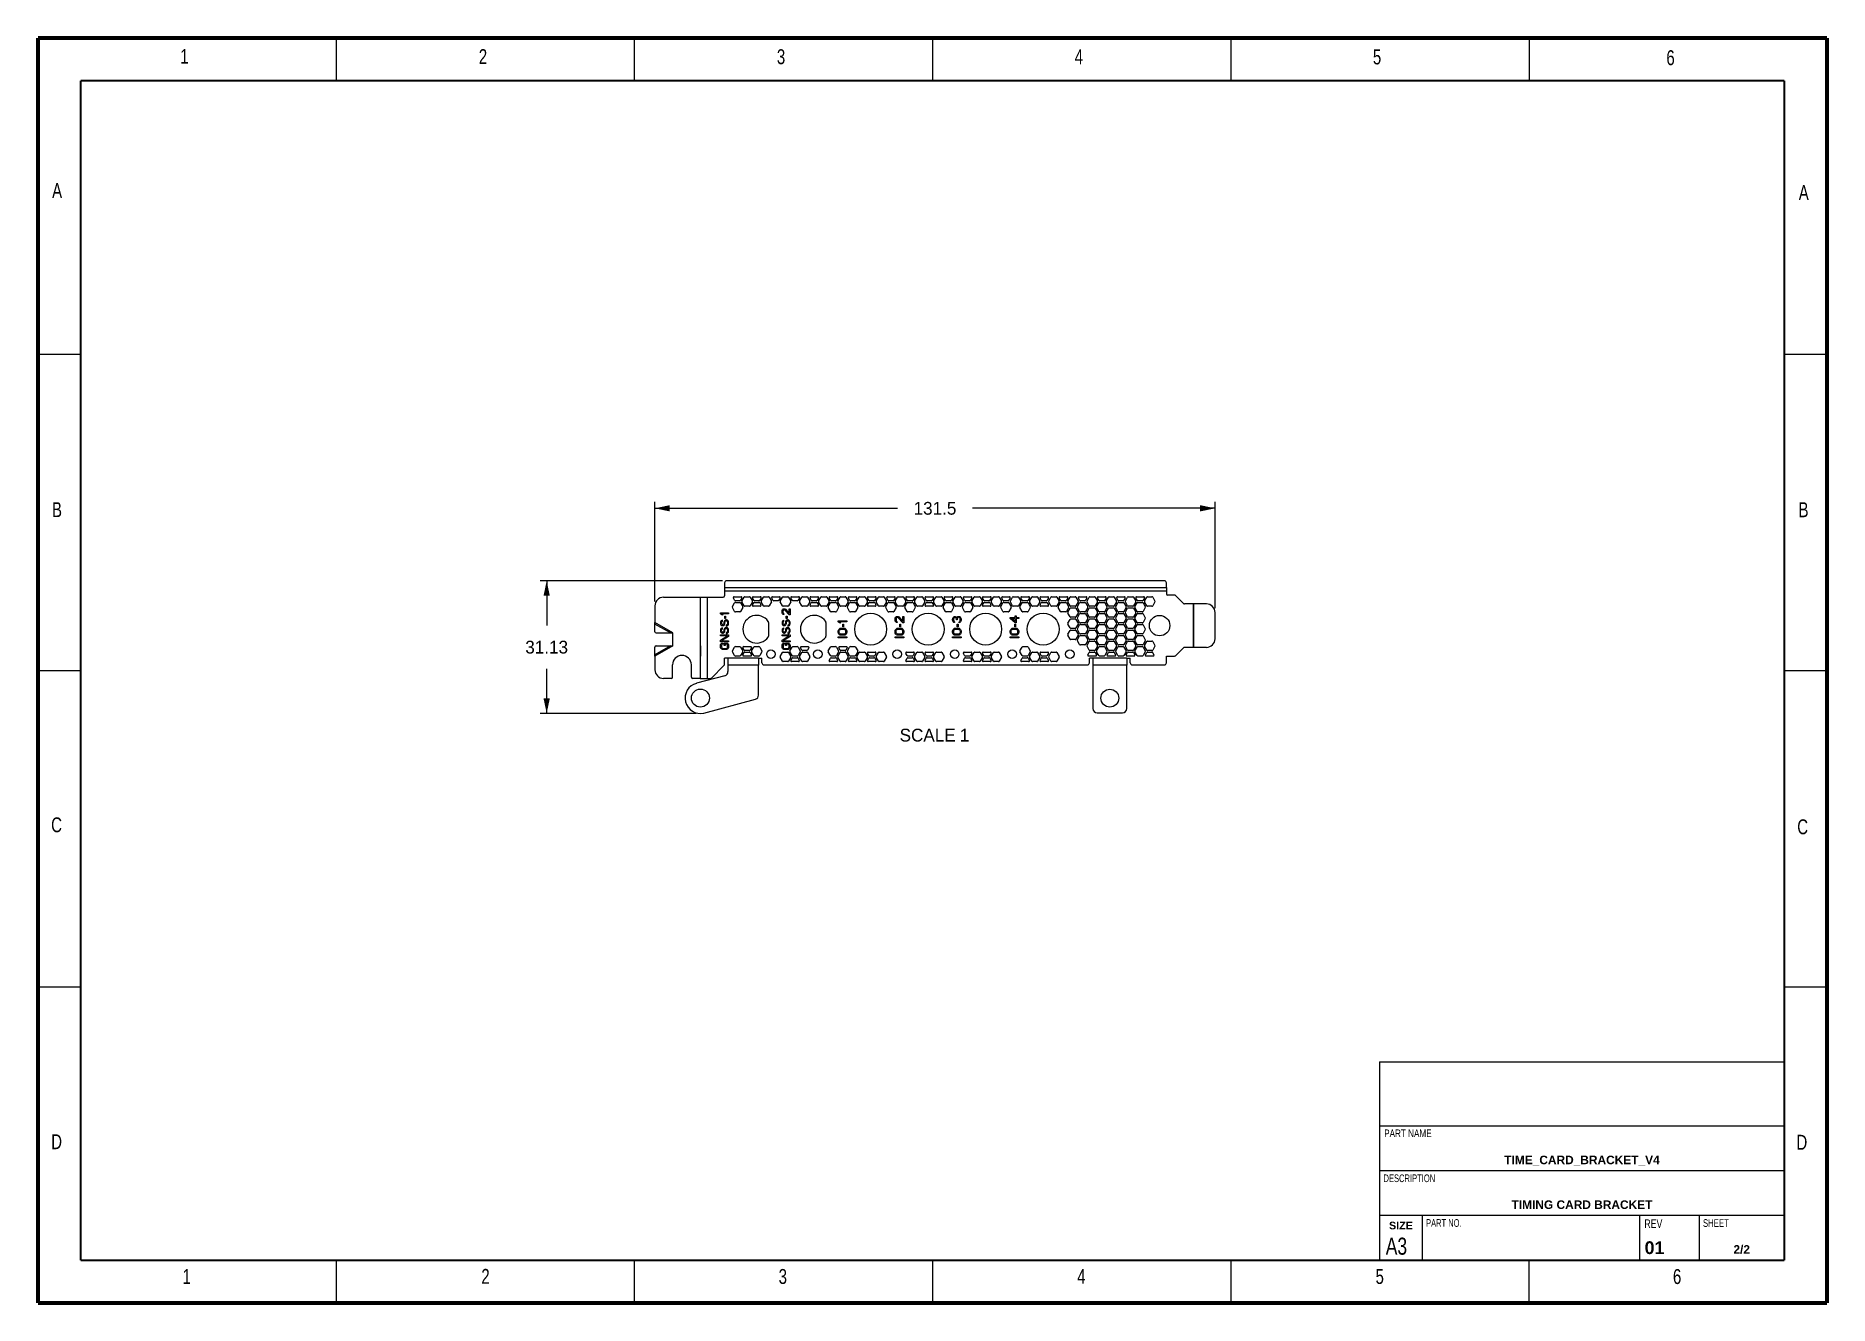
# Model space of a CAD drawing. Extents: x 0 to 420, y 0 to 297.
import ezdxf
from ezdxf.enums import TextEntityAlignment as Align

# ---------------------------------------------------------------- set-up
doc = ezdxf.new("R2010")
doc.units = 0
doc.header["$LTSCALE"] = 23.1
doc.layers.get('0').update_dxf_attribs({"linetype": 'CONTINUOUS'})
for name, color, linetype in [('02-AXIS', 7, 'CONTINUOUS'), ('02___PRT_ALL_AXES', 7, 'CONTINUOUS'), ('03-CURVE', 7, 'CONTINUOUS'), ('03___PRT_ALL_CURVES', 7, 'CONTINUOUS')]:
    doc.layers.add(name, color=color, linetype=linetype)
doc.styles.get("Standard").update_dxf_attribs({"font": 'gothic.ttf'})
doc.styles.add('TEXTSTYLE_2', font='txt', dxfattribs={"width": 0.75})
doc.styles.add('TEXTSTYLE_3', font='txt', dxfattribs={"width": 0.8})
doc.styles.add('TEXTSTYLE_4', font='arialbd.ttf')
doc.styles.add('TEXTSTYLE_5', font='arialbd.ttf')
doc.dimstyles.get("Standard").update_dxf_attribs({"dimtxt": 2.5, "dimasz": 2.5, "dimexe": 1.25, "dimexo": 0.625, "dimtad": 1, "dimcen": 2.5, "dimazin": 3, "dimtfac": 1, "dimtmove": 0, "dimatfit": 3})

msp = doc.modelspace()

# ---------------------------------------------------------------- texts
at = {"color": 2, "linetype": 'CONTINUOUS', "style": 'TEXTSTYLE_2', "width": 0.75}
for s, p in [('1', (33.412, 290.954)), ('2', (103.492, 290.885)), ('3', (173.472, 290.85)), ('4', (243.376, 290.847)), ('5', (313.389, 290.81)), ('A', (3.319, 259.422)), ('A', (413.378, 258.967)), ('B', (3.288, 184.51)), ('B', (413.316, 184.49)), ('C', (3.09, 110.518)), ('C', (413.014, 110.053)), ('D', (3.103, 36.115)), ('D', (412.835, 35.991))]:
    msp.add_text(s, height=3.5, dxfattribs=at).set_placement(p)
for s, p in [('6', (383.27, 290.628)), ('1', (34.915, 4.498)), ('2', (105.06, 4.506)), ('3', (174.856, 4.476)), ('4', (244.961, 4.518)), ('5', (314.993, 4.47)), ('6', (384.808, 4.459))]:
    msp.add_text(s, height=3.5, dxfattribs=at).set_placement(p, align=Align.CENTER)
at = {"color": 2, "linetype": 'CONTINUOUS'}
for s, p in [('SCALE ', (209.419, 131.826)), ('1', (217.532, 131.826))]:
    msp.add_text(s, height=3, dxfattribs=at).set_placement(p, align=Align.CENTER)
at = {"color": 3, "linetype": 'CONTINUOUS', "style": 'TEXTSTYLE_3'}
for s, height, width, p in [('PART NAME', 1.8, 0.792593, (316.042, 38.936)), ('DESCRIPTION', 1.8, 0.678788, (315.877, 28.386)), ('PART NO.', 1.8, 0.710417, (325.875, 17.888)), ('REV', 2, 0.766667, (377.126, 17.617)), ('SHEET', 1.8, 0.753333, (390.886, 17.876)), ('A3', 4, 0.766667, (316.406, 11.341))]:
    msp.add_text(s, height=height, dxfattribs=dict(at, width=width)).set_placement(p)
at = {"color": 2, "linetype": 'CONTINUOUS', "style": 'TEXTSTYLE_4'}
for s, p in [('TIME_CARD_BRACKET_V4', (362.476, 32.587)), ('TIMING CARD BRACKET', (362.476, 22.087)), ('2', (398.812, 11.587)), ('/', (399.976, 11.587)), ('2', (401.14, 11.587))]:
    msp.add_text(s, height=2, dxfattribs=at).set_placement(p, align=Align.CENTER)
at = {"color": 3, "linetype": 'CONTINUOUS', "style": 'TEXTSTYLE_4'}
msp.add_text('SIZE', height=1.8, dxfattribs=at).set_placement((319.976, 17.287), align=Align.CENTER)
at = {"color": 2, "linetype": 'CONTINUOUS', "style": 'TEXTSTYLE_5'}
msp.add_text('01', height=3, dxfattribs=at).set_placement((377.178, 11.488))

# ---------------------------------------------------------------- blocks, each defined once
blk = doc.blocks.new('_FILLED')
at = {"color": 0, "linetype": 'BYBLOCK'}
blk.add_solid([(0, 0), (-1, 0.21), (-1, -0.21)], dxfattribs=at)
blk = doc.blocks.new('*D0')
at = {"color": 2, "linetype": 'CONTINUOUS'}
for p, q in [((144.83, 164.7), (144.83, 188.08)), ((144.83, 186.58), (201.76, 186.58)), ((276.33, 186.58), (219.4, 186.58)), ((276.33, 163.12), (276.33, 188.08))]:
    blk.add_line(p, q, dxfattribs=at)
at = {"color": 2, "linetype": 'CONTINUOUS', "xscale": 3.5, "yscale": 3.5, "zscale": 3.5, "rotation": 180}
blk.add_blockref('_FILLED', (144.83, 186.58), dxfattribs=at)
at = {"color": 2, "linetype": 'CONTINUOUS', "xscale": 3.5, "yscale": 3.5, "zscale": 3.5}
blk.add_blockref('_FILLED', (276.33, 186.58), dxfattribs=at)
at = {"color": 2, "linetype": 'CONTINUOUS'}
blk.add_text('131.5', height=3, dxfattribs=at).set_placement((210.58, 185.08), align=Align.CENTER)
blk = doc.blocks.new('*D1')
at = {"color": 2, "linetype": 'CONTINUOUS'}
for p, q in [((160.67, 169.55), (117.92, 169.55)), ((119.42, 169.55), (119.42, 159.09)), ((119.42, 138.43), (119.42, 148.89)), ((154.52, 138.43), (117.92, 138.43))]:
    blk.add_line(p, q, dxfattribs=at)
at = {"color": 2, "linetype": 'CONTINUOUS', "xscale": 3.5, "yscale": 3.5, "zscale": 3.5}
for p, rotation in [((119.42, 169.55), 90), ((119.42, 138.43), 270)]:
    blk.add_blockref('_FILLED', p, dxfattribs=dict(at, rotation=rotation))
at = {"color": 2, "linetype": 'CONTINUOUS'}
blk.add_text('31.13', height=3, dxfattribs=at).set_placement((119.42, 152.49), align=Align.CENTER)

# ---------------------------------------------------------------- dimensions: what is measured, and where the dimension line sits
at = {"color": 2, "linetype": 'CONTINUOUS'}
dim = msp.add_linear_dim(base=(276.329, 186.58), p1=(144.828, 163.699), p2=(276.329, 162.124), dimstyle='Standard', dxfattribs=at)
dim.commit()
dim.dimension.update_dxf_attribs({"geometry": '*D0', "text_midpoint": (210.775, 186.58), "dimtype": 128})
dim = msp.add_linear_dim(base=(119.422, 138.425), p1=(161.674, 169.553), p2=(155.518, 138.425), angle=270, dimstyle='Standard', dxfattribs=at)
dim.commit()
dim.dimension.update_dxf_attribs({"geometry": '*D1', "text_midpoint": (119.407, 153.989), "dimtype": 128})

# ---------------------------------------------------------------- linework, layer by layer
at = {"color": 3, "linetype": 'CONTINUOUS'}
for p, q in [((70, 297), (70, 287)), ((140, 297), (140, 287)), ((210, 297), (210, 287)), ((280, 297), (280, 287)), ((350.101, 296.792), (350.101, 286.792)), ((0, 222.75), (10, 222.75)), ((410, 222.75), (420, 222.75)), ((161.174, 169.053), (161.174, 167.953)), ((264.412, 169.553), (161.674, 169.553)), ((264.912, 167.953), (264.912, 169.053)), ((146.828, 165.699), (155.458, 165.699)), ((157.114, 165.699), (160.874, 165.699)), ((161.174, 167.239), (161.174, 165.999)), ((163.023, 163.49), (163.546, 164.396)), ((163.547, 164.986), (163.245, 165.509)), ((163.419, 165.809), (165.065, 165.809)), ((163.719, 164.496), (164.765, 164.496)), ((164.763, 164.886), (163.721, 164.886)), ((165.238, 165.509), (164.936, 164.986)), ((164.938, 164.396), (165.461, 163.49)), ((165.273, 164.789), (165.796, 165.695)), ((165.796, 163.684), (165.273, 164.589)), ((165.969, 165.795), (167.015, 165.795)), ((167.188, 165.695), (167.711, 164.789)), ((167.711, 164.589), (167.188, 163.684)), ((168.047, 164.986), (167.745, 165.509)), ((167.754, 163.884), (168.049, 164.396)), ((167.919, 165.809), (169.565, 165.809)), ((169.263, 164.886), (168.221, 164.886)), ((168.222, 164.496), (169.261, 164.496)), ((169.434, 164.396), (169.73, 163.884)), ((169.738, 165.509), (169.436, 164.986)), ((169.773, 164.789), (170.296, 165.695)), ((170.296, 163.684), (169.773, 164.589)), ((170.469, 165.795), (171.515, 165.795)), ((171.688, 165.695), (172.211, 164.789)), ((172.211, 164.589), (171.688, 163.684)), ((172.547, 164.986), (172.245, 165.509)), ((172.419, 165.809), (174.065, 165.809)), ((173.763, 164.886), (172.721, 164.886)), ((174.238, 165.509), (173.936, 164.986)), ((174.273, 164.789), (174.796, 165.695)), ((174.796, 163.684), (174.273, 164.589)), ((174.969, 165.795), (176.015, 165.795)), ((176.188, 165.695), (176.711, 164.789)), ((176.711, 164.589), (176.188, 163.684)), ((177.047, 164.986), (176.745, 165.509)), ((176.919, 165.809), (178.565, 165.809)), ((178.263, 164.886), (177.221, 164.886)), ((178.738, 165.509), (178.436, 164.986)), ((178.773, 164.789), (179.296, 165.695)), ((179.296, 163.684), (178.773, 164.589)), ((179.469, 165.795), (180.515, 165.795)), ((180.688, 165.695), (181.211, 164.789)), ((181.211, 164.589), (180.688, 163.684)), ((181.547, 164.986), (181.245, 165.509)), ((181.254, 163.884), (181.549, 164.396)), ((181.419, 165.809), (183.065, 165.809)), ((182.763, 164.886), (181.721, 164.886)), ((181.722, 164.496), (182.761, 164.496)), ((182.934, 164.396), (183.23, 163.884)), ((183.238, 165.509), (182.936, 164.986)), ((183.273, 164.789), (183.796, 165.695)), ((183.796, 163.684), (183.273, 164.589)), ((183.969, 165.795), (185.015, 165.795)), ((185.188, 165.695), (185.711, 164.789)), ((185.711, 164.589), (185.188, 163.684)), ((185.523, 163.49), (186.046, 164.396)), ((186.047, 164.986), (185.745, 165.509)), ((185.919, 165.809), (187.565, 165.809)), ((186.219, 164.496), (187.265, 164.496)), ((187.263, 164.886), (186.221, 164.886)), ((187.738, 165.509), (187.436, 164.986)), ((187.438, 164.396), (187.961, 163.49)), ((187.773, 164.789), (188.296, 165.695)), ((188.296, 163.684), (187.773, 164.589)), ((188.469, 165.795), (189.515, 165.795)), ((189.688, 165.695), (190.211, 164.789)), ((190.211, 164.589), (189.688, 163.684)), ((190.023, 163.49), (190.546, 164.396)), ((190.547, 164.986), (190.245, 165.509)), ((190.419, 165.809), (192.065, 165.809)), ((190.719, 164.496), (191.765, 164.496)), ((191.763, 164.886), (190.721, 164.886)), ((192.238, 165.509), (191.936, 164.986)), ((191.938, 164.396), (192.461, 163.49)), ((192.273, 164.789), (192.796, 165.695)), ((192.796, 163.684), (192.273, 164.589)), ((192.969, 165.795), (194.015, 165.795)), ((194.188, 165.695), (194.711, 164.789)), ((194.711, 164.589), (194.188, 163.684)), ((195.047, 164.986), (194.745, 165.509)), ((194.754, 163.884), (195.049, 164.396)), ((194.919, 165.809), (196.565, 165.809)), ((196.263, 164.886), (195.221, 164.886)), ((195.222, 164.496), (196.261, 164.496)), ((196.434, 164.396), (196.73, 163.884)), ((196.738, 165.509), (196.436, 164.986)), ((196.773, 164.789), (197.296, 165.695)), ((197.296, 163.684), (196.773, 164.589)), ((197.469, 165.795), (198.515, 165.795)), ((198.688, 165.695), (199.211, 164.789)), ((199.211, 164.589), (198.688, 163.684)), ((199.023, 163.49), (199.546, 164.396)), ((199.547, 164.986), (199.245, 165.509)), ((199.419, 165.809), (201.065, 165.809)), ((199.719, 164.496), (200.765, 164.496)), ((200.763, 164.886), (199.721, 164.886)), ((201.238, 165.509), (200.936, 164.986)), ((200.938, 164.396), (201.461, 163.49)), ((201.273, 164.789), (201.796, 165.695)), ((201.796, 163.684), (201.273, 164.589)), ((201.969, 165.795), (203.015, 165.795)), ((203.188, 165.695), (203.711, 164.789)), ((203.711, 164.589), (203.188, 163.684)), ((203.523, 163.49), (204.046, 164.396)), ((204.047, 164.986), (203.745, 165.509)), ((203.919, 165.809), (205.565, 165.809)), ((204.219, 164.496), (205.265, 164.496)), ((205.263, 164.886), (204.221, 164.886)), ((205.738, 165.509), (205.436, 164.986)), ((205.438, 164.396), (205.961, 163.49)), ((205.773, 164.789), (206.296, 165.695)), ((206.296, 163.684), (205.773, 164.589)), ((206.469, 165.795), (207.515, 165.795)), ((207.688, 165.695), (208.211, 164.789)), ((208.211, 164.589), (207.688, 163.684)), ((208.547, 164.986), (208.245, 165.509)), ((208.254, 163.884), (208.549, 164.396)), ((208.419, 165.809), (210.065, 165.809)), ((209.763, 164.886), (208.721, 164.886)), ((208.722, 164.496), (209.761, 164.496)), ((209.934, 164.396), (210.23, 163.884)), ((210.238, 165.509), (209.936, 164.986)), ((210.273, 164.789), (210.796, 165.695)), ((210.796, 163.684), (210.273, 164.589)), ((210.969, 165.795), (212.015, 165.795)), ((212.188, 165.695), (212.711, 164.789)), ((212.711, 164.589), (212.188, 163.684)), ((212.523, 163.49), (213.046, 164.396)), ((213.047, 164.986), (212.745, 165.509)), ((212.919, 165.809), (214.565, 165.809)), ((213.219, 164.496), (214.265, 164.496)), ((214.263, 164.886), (213.221, 164.886)), ((214.738, 165.509), (214.436, 164.986)), ((214.438, 164.396), (214.961, 163.49)), ((214.773, 164.789), (215.296, 165.695)), ((215.296, 163.684), (214.773, 164.589)), ((215.469, 165.795), (216.515, 165.795)), ((216.688, 165.695), (217.211, 164.789)), ((217.211, 164.589), (216.688, 163.684)), ((217.023, 163.49), (217.546, 164.396)), ((217.547, 164.986), (217.245, 165.509)), ((217.419, 165.809), (219.065, 165.809)), ((217.719, 164.496), (218.765, 164.496)), ((218.763, 164.886), (217.721, 164.886)), ((219.238, 165.509), (218.936, 164.986)), ((218.938, 164.396), (219.461, 163.49)), ((219.273, 164.789), (219.796, 165.695)), ((219.796, 163.684), (219.273, 164.589)), ((219.969, 165.795), (221.015, 165.795)), ((221.188, 165.695), (221.711, 164.789)), ((221.711, 164.589), (221.188, 163.684)), ((222.047, 164.986), (221.745, 165.509)), ((221.754, 163.884), (222.049, 164.396)), ((221.919, 165.809), (223.565, 165.809)), ((223.263, 164.886), (222.221, 164.886)), ((222.222, 164.496), (223.261, 164.496)), ((223.434, 164.396), (223.73, 163.884)), ((223.738, 165.509), (223.436, 164.986)), ((223.773, 164.789), (224.296, 165.695)), ((224.296, 163.684), (223.773, 164.589)), ((224.469, 165.795), (225.515, 165.795)), ((225.688, 165.695), (226.211, 164.789)), ((226.211, 164.589), (225.688, 163.684)), ((226.023, 163.49), (226.546, 164.396)), ((226.547, 164.986), (226.245, 165.509)), ((226.419, 165.809), (228.065, 165.809)), ((226.719, 164.496), (227.765, 164.496)), ((227.763, 164.886), (226.721, 164.886)), ((228.238, 165.509), (227.936, 164.986)), ((227.938, 164.396), (228.461, 163.49)), ((228.273, 164.789), (228.796, 165.695)), ((228.796, 163.684), (228.273, 164.589)), ((228.969, 165.795), (230.015, 165.795)), ((230.188, 165.695), (230.711, 164.789)), ((230.711, 164.589), (230.188, 163.684)), ((230.523, 163.49), (231.046, 164.396)), ((231.047, 164.986), (230.745, 165.509)), ((230.919, 165.809), (232.565, 165.809)), ((231.219, 164.496), (232.265, 164.496)), ((232.263, 164.886), (231.221, 164.886)), ((232.738, 165.509), (232.436, 164.986)), ((232.438, 164.396), (232.961, 163.49)), ((232.773, 164.789), (233.296, 165.695)), ((233.296, 163.684), (232.773, 164.589)), ((233.469, 165.795), (234.515, 165.795)), ((234.688, 165.695), (235.211, 164.789)), ((235.211, 164.589), (234.688, 163.684)), ((235.547, 164.986), (235.245, 165.509)), ((235.254, 163.884), (235.549, 164.396)), ((235.419, 165.809), (237.065, 165.809)), ((236.763, 164.886), (235.721, 164.886)), ((235.722, 164.496), (236.761, 164.496)), ((236.934, 164.396), (237.23, 163.884)), ((237.238, 165.509), (236.936, 164.986)), ((237.273, 164.789), (237.796, 165.695)), ((237.796, 163.684), (237.273, 164.589)), ((237.969, 165.795), (239.015, 165.795)), ((239.188, 165.695), (239.711, 164.789)), ((239.711, 164.589), (239.188, 163.684)), ((239.523, 163.49), (240.046, 164.396)), ((240.047, 164.986), (239.745, 165.509)), ((239.919, 165.809), (241.565, 165.809)), ((240.219, 164.496), (241.265, 164.496)), ((241.263, 164.886), (240.221, 164.886)), ((241.738, 165.509), (241.436, 164.986)), ((241.438, 164.396), (241.961, 163.49)), ((241.773, 164.789), (242.296, 165.695)), ((242.296, 163.684), (241.773, 164.589)), ((242.469, 165.795), (243.515, 165.795)), ((243.688, 165.695), (244.211, 164.789)), ((244.211, 164.589), (243.688, 163.684)), ((244.023, 163.49), (244.546, 164.396)), ((244.547, 164.986), (244.245, 165.509)), ((244.419, 165.809), (246.065, 165.809)), ((244.719, 164.496), (245.765, 164.496)), ((245.763, 164.886), (244.721, 164.886)), ((246.238, 165.509), (245.936, 164.986)), ((245.938, 164.396), (246.461, 163.49)), ((246.273, 164.789), (246.796, 165.695)), ((246.796, 163.684), (246.273, 164.589)), ((246.969, 165.795), (248.015, 165.795)), ((248.188, 165.695), (248.711, 164.789)), ((248.711, 164.589), (248.188, 163.684)), ((248.523, 163.49), (249.046, 164.396)), ((249.047, 164.986), (248.745, 165.509)), ((248.919, 165.809), (250.565, 165.809)), ((249.219, 164.496), (250.265, 164.496)), ((250.263, 164.886), (249.221, 164.886)), ((250.738, 165.509), (250.436, 164.986)), ((250.438, 164.396), (250.961, 163.49)), ((250.773, 164.789), (251.296, 165.695)), ((251.296, 163.684), (250.773, 164.589)), ((251.469, 165.795), (252.515, 165.795)), ((252.688, 165.695), (253.211, 164.789)), ((253.211, 164.589), (252.688, 163.684)), ((253.023, 163.49), (253.546, 164.396)), ((253.547, 164.986), (253.245, 165.509)), ((253.419, 165.809), (255.065, 165.809)), ((253.719, 164.496), (254.765, 164.496)), ((254.763, 164.886), (253.721, 164.886)), ((255.238, 165.509), (254.936, 164.986)), ((254.938, 164.396), (255.461, 163.49)), ((255.273, 164.789), (255.796, 165.695)), ((255.796, 163.684), (255.273, 164.589)), ((255.969, 165.795), (257.015, 165.795)), ((257.188, 165.695), (257.711, 164.789)), ((257.711, 164.589), (257.188, 163.684)), ((257.523, 163.49), (258.046, 164.396)), ((258.047, 164.986), (257.745, 165.509)), ((257.919, 165.809), (259.565, 165.809)), ((258.219, 164.496), (259.265, 164.496)), ((259.263, 164.886), (258.221, 164.886)), ((259.738, 165.509), (259.436, 164.986)), ((259.438, 164.396), (259.961, 163.49)), ((259.773, 164.789), (260.296, 165.695)), ((260.296, 163.684), (259.773, 164.589)), ((260.469, 165.795), (261.515, 165.795)), ((261.688, 165.695), (262.211, 164.789)), ((262.211, 164.589), (261.688, 163.684)), ((264.912, 167.239), (264.912, 166.484)), ((266.845, 166.184), (265.212, 166.184)), ((268.941, 164.212), (267.057, 166.096)), ((144.828, 163.699), (144.828, 159.733)), ((163.546, 162.385), (163.023, 163.29)), ((164.765, 162.285), (163.719, 162.285)), ((165.461, 163.29), (164.938, 162.385)), ((167.015, 163.584), (165.969, 163.584)), ((169.557, 163.584), (167.927, 163.584)), ((171.515, 163.584), (170.469, 163.584)), ((176.015, 163.584), (174.969, 163.584)), ((180.515, 163.584), (179.469, 163.584)), ((183.057, 163.584), (181.427, 163.584)), ((185.015, 163.584), (183.969, 163.584)), ((186.046, 162.385), (185.523, 163.29)), ((187.265, 162.285), (186.219, 162.285)), ((187.961, 163.29), (187.438, 162.385)), ((189.515, 163.584), (188.469, 163.584)), ((190.546, 162.385), (190.023, 163.29)), ((191.765, 162.285), (190.719, 162.285)), ((192.461, 163.29), (191.938, 162.385)), ((194.015, 163.584), (192.969, 163.584)), ((196.557, 163.584), (194.927, 163.584)), ((198.515, 163.584), (197.469, 163.584)), ((199.546, 162.385), (199.023, 163.29)), ((200.765, 162.285), (199.719, 162.285)), ((201.461, 163.29), (200.938, 162.385)), ((203.015, 163.584), (201.969, 163.584)), ((204.046, 162.385), (203.523, 163.29)), ((205.265, 162.285), (204.219, 162.285)), ((205.961, 163.29), (205.438, 162.385)), ((207.515, 163.584), (206.469, 163.584)), ((210.057, 163.584), (208.427, 163.584)), ((212.015, 163.584), (210.969, 163.584)), ((213.046, 162.385), (212.523, 163.29)), ((214.265, 162.285), (213.219, 162.285)), ((214.961, 163.29), (214.438, 162.385)), ((216.515, 163.584), (215.469, 163.584)), ((217.546, 162.385), (217.023, 163.29)), ((218.765, 162.285), (217.719, 162.285)), ((219.461, 163.29), (218.938, 162.385)), ((221.015, 163.584), (219.969, 163.584)), ((223.557, 163.584), (221.927, 163.584)), ((225.515, 163.584), (224.469, 163.584)), ((226.546, 162.385), (226.023, 163.29)), ((227.765, 162.285), (226.719, 162.285)), ((228.461, 163.29), (227.938, 162.385)), ((230.015, 163.584), (228.969, 163.584)), ((231.046, 162.385), (230.523, 163.29)), ((232.265, 162.285), (231.219, 162.285)), ((232.961, 163.29), (232.438, 162.385)), ((234.515, 163.584), (233.469, 163.584)), ((237.057, 163.584), (235.427, 163.584)), ((239.015, 163.584), (237.969, 163.584)), ((240.046, 162.385), (239.523, 163.29)), ((241.265, 162.285), (240.219, 162.285)), ((241.961, 163.29), (241.438, 162.385)), ((241.773, 162.191), (242.296, 163.097)), ((242.296, 161.086), (241.773, 161.991)), ((241.773, 159.593), (242.296, 160.499)), ((243.515, 163.584), (242.469, 163.584)), ((242.469, 163.197), (243.515, 163.197)), ((243.515, 160.986), (242.469, 160.986)), ((242.469, 160.599), (243.515, 160.599)), ((243.688, 163.097), (244.211, 162.191)), ((244.211, 161.991), (243.688, 161.086)), ((243.688, 160.499), (244.211, 159.593)), ((244.546, 162.385), (244.023, 163.29)), ((244.023, 160.892), (244.546, 161.798)), ((244.546, 159.787), (244.023, 160.692)), ((245.765, 162.285), (244.719, 162.285)), ((244.719, 161.898), (245.765, 161.898)), ((246.461, 163.29), (245.938, 162.385)), ((245.938, 161.798), (246.461, 160.892)), ((246.461, 160.692), (245.938, 159.787)), ((246.273, 162.191), (246.796, 163.097)), ((246.796, 161.086), (246.273, 161.991)), ((246.273, 159.593), (246.796, 160.499)), ((248.015, 163.584), (246.969, 163.584)), ((246.969, 163.197), (248.015, 163.197)), ((248.015, 160.986), (246.969, 160.986)), ((246.969, 160.599), (248.015, 160.599)), ((248.188, 163.097), (248.711, 162.191)), ((248.711, 161.991), (248.188, 161.086)), ((248.188, 160.499), (248.711, 159.593)), ((249.046, 162.385), (248.523, 163.29)), ((248.523, 160.892), (249.046, 161.798)), ((249.046, 159.787), (248.523, 160.692)), ((250.265, 162.285), (249.219, 162.285)), ((249.219, 161.898), (250.265, 161.898)), ((250.961, 163.29), (250.438, 162.385)), ((250.438, 161.798), (250.961, 160.892)), ((250.961, 160.692), (250.438, 159.787)), ((250.773, 162.191), (251.296, 163.097)), ((251.296, 161.086), (250.773, 161.991)), ((250.773, 159.593), (251.296, 160.499)), ((252.515, 163.584), (251.469, 163.584)), ((251.469, 163.197), (252.515, 163.197)), ((252.515, 160.986), (251.469, 160.986)), ((251.469, 160.599), (252.515, 160.599)), ((252.688, 163.097), (253.211, 162.191)), ((253.211, 161.991), (252.688, 161.086)), ((252.688, 160.499), (253.211, 159.593)), ((253.546, 162.385), (253.023, 163.29)), ((253.023, 160.892), (253.546, 161.798)), ((253.546, 159.787), (253.023, 160.692)), ((254.765, 162.285), (253.719, 162.285)), ((253.719, 161.898), (254.765, 161.898)), ((255.461, 163.29), (254.938, 162.385)), ((254.938, 161.798), (255.461, 160.892)), ((255.461, 160.692), (254.938, 159.787)), ((255.273, 162.191), (255.796, 163.097)), ((255.796, 161.086), (255.273, 161.991)), ((255.273, 159.593), (255.796, 160.499)), ((257.015, 163.584), (255.969, 163.584)), ((255.969, 163.197), (257.015, 163.197)), ((257.015, 160.986), (255.969, 160.986)), ((255.969, 160.599), (257.015, 160.599)), ((257.188, 163.097), (257.711, 162.191)), ((257.711, 161.991), (257.188, 161.086)), ((257.188, 160.499), (257.711, 159.593)), ((258.046, 162.385), (257.523, 163.29)), ((257.523, 160.892), (258.046, 161.798)), ((258.046, 159.787), (257.523, 160.692)), ((259.265, 162.285), (258.219, 162.285)), ((258.219, 161.898), (259.265, 161.898)), ((259.961, 163.29), (259.438, 162.385)), ((259.438, 161.798), (259.961, 160.892)), ((259.961, 160.692), (259.438, 159.787)), ((261.515, 163.584), (260.469, 163.584)), ((271.292, 164.124), (269.153, 164.124)), ((274.329, 164.124), (271.384, 164.124)), ((276.329, 155.939), (276.329, 162.124)), ((144.828, 157.614), (144.828, 159.414)), ((145.128, 157.314), (148.465, 157.314)), ((149.018, 154.264), (149.018, 157.314)), ((171.492, 159.807), (171.492, 156.582)), ((184.992, 159.807), (184.992, 156.582)), ((242.296, 158.488), (241.773, 159.393)), ((241.773, 156.995), (242.296, 157.901)), ((242.296, 155.89), (241.773, 156.795)), ((243.515, 158.388), (242.469, 158.388)), ((242.469, 158.001), (243.515, 158.001)), ((243.515, 155.79), (242.469, 155.79)), ((244.211, 159.393), (243.688, 158.488)), ((243.688, 157.901), (244.211, 156.995)), ((244.211, 156.795), (243.688, 155.89)), ((244.023, 158.294), (244.546, 159.2)), ((244.546, 157.189), (244.023, 158.094)), ((244.023, 155.696), (244.546, 156.602)), ((245.765, 159.687), (244.719, 159.687)), ((244.719, 159.3), (245.765, 159.3)), ((245.765, 157.089), (244.719, 157.089)), ((244.719, 156.702), (245.765, 156.702)), ((245.938, 159.2), (246.461, 158.294)), ((246.461, 158.094), (245.938, 157.189)), ((245.938, 156.602), (246.461, 155.696)), ((246.796, 158.488), (246.273, 159.393)), ((246.273, 156.995), (246.796, 157.901)), ((246.796, 155.89), (246.273, 156.795)), ((248.015, 158.388), (246.969, 158.388)), ((246.969, 158.001), (248.015, 158.001)), ((248.015, 155.79), (246.969, 155.79)), ((248.711, 159.393), (248.188, 158.488)), ((248.188, 157.901), (248.711, 156.995)), ((248.711, 156.795), (248.188, 155.89)), ((248.523, 158.294), (249.046, 159.2)), ((249.046, 157.189), (248.523, 158.094)), ((248.523, 155.696), (249.046, 156.602)), ((250.265, 159.687), (249.219, 159.687)), ((249.219, 159.3), (250.265, 159.3)), ((250.265, 157.089), (249.219, 157.089)), ((249.219, 156.702), (250.265, 156.702)), ((250.438, 159.2), (250.961, 158.294)), ((250.961, 158.094), (250.438, 157.189)), ((250.438, 156.602), (250.961, 155.696)), ((251.296, 158.488), (250.773, 159.393)), ((250.773, 156.995), (251.296, 157.901)), ((251.296, 155.89), (250.773, 156.795)), ((252.515, 158.388), (251.469, 158.388)), ((251.469, 158.001), (252.515, 158.001)), ((252.515, 155.79), (251.469, 155.79)), ((253.211, 159.393), (252.688, 158.488)), ((252.688, 157.901), (253.211, 156.995)), ((253.211, 156.795), (252.688, 155.89)), ((253.023, 158.294), (253.546, 159.2)), ((253.546, 157.189), (253.023, 158.094)), ((253.023, 155.696), (253.546, 156.602)), ((254.765, 159.687), (253.719, 159.687)), ((253.719, 159.3), (254.765, 159.3)), ((254.765, 157.089), (253.719, 157.089)), ((253.719, 156.702), (254.765, 156.702)), ((254.938, 159.2), (255.461, 158.294)), ((255.461, 158.094), (254.938, 157.189)), ((254.938, 156.602), (255.461, 155.696)), ((255.796, 158.488), (255.273, 159.393)), ((255.273, 156.995), (255.796, 157.901)), ((255.796, 155.89), (255.273, 156.795)), ((257.015, 158.388), (255.969, 158.388)), ((255.969, 158.001), (257.015, 158.001)), ((257.015, 155.79), (255.969, 155.79)), ((257.711, 159.393), (257.188, 158.488)), ((257.188, 157.901), (257.711, 156.995)), ((257.711, 156.795), (257.188, 155.89)), ((257.523, 158.294), (258.046, 159.2)), ((258.046, 157.189), (257.523, 158.094)), ((257.523, 155.696), (258.046, 156.602)), ((259.265, 159.687), (258.219, 159.687)), ((258.219, 159.3), (259.265, 159.3)), ((259.265, 157.089), (258.219, 157.089)), ((258.219, 156.702), (259.265, 156.702)), ((259.438, 159.2), (259.961, 158.294)), ((259.961, 158.094), (259.438, 157.189)), ((259.438, 156.602), (259.961, 155.696)), ((144.828, 152.164), (144.828, 153.964)), ((144.828, 151.845), (144.828, 148.649)), ((145.128, 154.264), (148.465, 154.264)), ((163.023, 153.098), (163.546, 154.004)), ((163.546, 151.992), (163.023, 152.898)), ((163.719, 154.104), (164.765, 154.104)), ((164.765, 151.892), (163.719, 151.892)), ((164.938, 154.004), (165.461, 153.098)), ((165.461, 152.898), (164.938, 151.992)), ((165.488, 152.182), (165.788, 152.702)), ((165.8, 153.294), (165.499, 153.814)), ((167.313, 151.882), (165.661, 151.882)), ((165.673, 154.114), (167.313, 154.114)), ((165.961, 152.802), (167.012, 152.802)), ((167.012, 153.194), (165.973, 153.194)), ((167.486, 153.814), (167.185, 153.294)), ((167.185, 152.702), (167.486, 152.182)), ((167.523, 153.098), (168.046, 154.004)), ((168.046, 151.992), (167.523, 152.898)), ((168.219, 154.104), (169.265, 154.104)), ((169.265, 151.892), (168.219, 151.892)), ((169.438, 154.004), (169.961, 153.098)), ((169.961, 152.898), (169.438, 151.992)), ((174.273, 151.799), (174.796, 152.704)), ((174.796, 150.693), (174.273, 151.599)), ((174.969, 152.804), (176.015, 152.804)), ((176.188, 152.704), (176.711, 151.799)), ((176.711, 151.599), (176.188, 150.693)), ((176.523, 153.098), (177.046, 154.004)), ((177.046, 151.992), (176.523, 152.898)), ((177.219, 154.104), (178.265, 154.104)), ((178.265, 151.892), (177.219, 151.892)), ((178.438, 154.004), (178.961, 153.098)), ((178.961, 152.898), (178.438, 151.992)), ((178.773, 151.799), (179.296, 152.704)), ((179.296, 150.693), (178.773, 151.599)), ((179.3, 153.294), (178.999, 153.814)), ((179.173, 154.114), (180.813, 154.114)), ((179.469, 152.804), (180.515, 152.804)), ((180.512, 153.194), (179.473, 153.194)), ((180.986, 153.814), (180.685, 153.294)), ((180.688, 152.704), (181.211, 151.799)), ((181.211, 151.599), (180.688, 150.693)), ((185.523, 153.098), (186.046, 154.004)), ((186.046, 151.992), (185.523, 152.898)), ((186.219, 154.104), (187.265, 154.104)), ((187.265, 151.892), (186.219, 151.892)), ((187.438, 154.004), (187.961, 153.098)), ((187.961, 152.898), (187.438, 151.992)), ((187.773, 151.799), (188.296, 152.704)), ((188.296, 150.693), (187.773, 151.599)), ((188.3, 153.294), (187.999, 153.814)), ((188.173, 154.114), (189.813, 154.114)), ((188.469, 152.804), (189.515, 152.804)), ((189.512, 153.194), (188.473, 153.194)), ((189.986, 153.814), (189.685, 153.294)), ((189.688, 152.704), (190.211, 151.799)), ((190.211, 151.599), (189.688, 150.693)), ((190.023, 153.098), (190.546, 154.004)), ((190.546, 151.992), (190.023, 152.898)), ((190.719, 154.104), (191.765, 154.104)), ((191.765, 151.892), (190.719, 151.892)), ((191.938, 154.004), (192.461, 153.098)), ((192.461, 152.898), (191.938, 151.992)), ((192.273, 151.799), (192.796, 152.704)), ((192.796, 150.693), (192.273, 151.599)), ((192.969, 152.804), (194.015, 152.804)), ((194.188, 152.704), (194.711, 151.799)), ((194.711, 151.599), (194.188, 150.693)), ((195.048, 151.992), (194.748, 152.512)), ((194.921, 152.812), (196.561, 152.812)), ((196.261, 151.892), (195.222, 151.892)), ((196.734, 152.512), (196.434, 151.992)), ((196.773, 151.799), (197.296, 152.704)), ((197.296, 150.693), (196.773, 151.599)), ((197.469, 152.804), (198.515, 152.804)), ((198.688, 152.704), (199.211, 151.799)), ((199.211, 151.599), (198.688, 150.693)), ((204.048, 151.992), (203.748, 152.512)), ((203.921, 152.812), (205.561, 152.812)), ((205.261, 151.892), (204.222, 151.892)), ((205.734, 152.512), (205.434, 151.992)), ((205.773, 151.799), (206.296, 152.704)), ((206.296, 150.693), (205.773, 151.599)), ((206.469, 152.804), (207.515, 152.804)), ((207.688, 152.704), (208.211, 151.799)), ((208.211, 151.599), (207.688, 150.693)), ((208.548, 151.992), (208.248, 152.512)), ((208.421, 152.812), (210.061, 152.812)), ((209.761, 151.892), (208.722, 151.892)), ((210.234, 152.512), (209.934, 151.992)), ((210.273, 151.799), (210.796, 152.704)), ((210.796, 150.693), (210.273, 151.599)), ((210.969, 152.804), (212.015, 152.804)), ((212.188, 152.704), (212.711, 151.799)), ((212.711, 151.599), (212.188, 150.693)), ((217.548, 151.992), (217.248, 152.512)), ((217.421, 152.812), (219.061, 152.812)), ((218.761, 151.892), (217.722, 151.892)), ((219.234, 152.512), (218.934, 151.992)), ((219.273, 151.799), (219.796, 152.704)), ((219.796, 150.693), (219.273, 151.599)), ((219.969, 152.804), (221.015, 152.804)), ((221.188, 152.704), (221.711, 151.799)), ((221.711, 151.599), (221.188, 150.693)), ((222.048, 151.992), (221.748, 152.512)), ((221.921, 152.812), (223.561, 152.812)), ((223.261, 151.892), (222.222, 151.892)), ((223.734, 152.512), (223.434, 151.992)), ((223.773, 151.799), (224.296, 152.704)), ((224.296, 150.693), (223.773, 151.599)), ((224.469, 152.804), (225.515, 152.804)), ((225.688, 152.704), (226.211, 151.799)), ((226.211, 151.599), (225.688, 150.693)), ((230.523, 153.098), (231.046, 154.004)), ((231.046, 151.992), (230.523, 152.898)), ((231.219, 154.104), (232.265, 154.104)), ((232.265, 151.892), (231.219, 151.892)), ((232.438, 154.004), (232.961, 153.098)), ((232.961, 152.898), (232.438, 151.992)), ((232.773, 151.799), (233.296, 152.704)), ((233.296, 150.693), (232.773, 151.599)), ((233.469, 152.804), (234.515, 152.804)), ((234.688, 152.704), (235.211, 151.799)), ((235.211, 151.599), (234.688, 150.693)), ((235.548, 151.992), (235.248, 152.512)), ((235.421, 152.812), (237.061, 152.812)), ((236.761, 151.892), (235.722, 151.892)), ((237.234, 152.512), (236.934, 151.992)), ((237.273, 151.799), (237.796, 152.704)), ((237.796, 150.693), (237.273, 151.599)), ((237.969, 152.804), (239.015, 152.804)), ((239.188, 152.704), (239.711, 151.799)), ((239.711, 151.599), (239.188, 150.693)), ((244.546, 154.59), (244.023, 155.496)), ((245.765, 154.49), (244.719, 154.49)), ((246.461, 155.496), (245.938, 154.59)), ((246.273, 154.397), (246.796, 155.303)), ((246.796, 153.291), (246.273, 154.197)), ((246.488, 152.182), (246.788, 152.702)), ((248.313, 151.882), (246.661, 151.882)), ((246.961, 152.802), (248.012, 152.802)), ((246.969, 155.403), (248.015, 155.403)), ((248.015, 153.191), (246.969, 153.191)), ((248.185, 152.702), (248.486, 152.182)), ((248.188, 155.303), (248.711, 154.397)), ((248.711, 154.197), (248.188, 153.291)), ((249.046, 154.59), (248.523, 155.496)), ((248.523, 153.098), (249.046, 154.004)), ((249.046, 151.992), (248.523, 152.898)), ((250.265, 154.49), (249.219, 154.49)), ((249.219, 154.104), (250.265, 154.104)), ((250.265, 151.892), (249.219, 151.892)), ((250.961, 155.496), (250.438, 154.59)), ((250.438, 154.004), (250.961, 153.098)), ((250.961, 152.898), (250.438, 151.992)), ((250.773, 154.397), (251.296, 155.303)), ((251.296, 153.291), (250.773, 154.197)), ((250.988, 152.182), (251.288, 152.702)), ((252.813, 151.882), (251.161, 151.882)), ((251.461, 152.802), (252.512, 152.802)), ((251.469, 155.403), (252.515, 155.403)), ((252.515, 153.191), (251.469, 153.191)), ((252.685, 152.702), (252.986, 152.182)), ((252.688, 155.303), (253.211, 154.397)), ((253.211, 154.197), (252.688, 153.291)), ((253.546, 154.59), (253.023, 155.496)), ((253.023, 153.098), (253.546, 154.004)), ((253.546, 151.992), (253.023, 152.898)), ((254.765, 154.49), (253.719, 154.49)), ((253.719, 154.104), (254.765, 154.104)), ((254.765, 151.892), (253.719, 151.892)), ((255.461, 155.496), (254.938, 154.59)), ((254.938, 154.004), (255.461, 153.098)), ((255.461, 152.898), (254.938, 151.992)), ((255.273, 154.397), (255.796, 155.303)), ((255.796, 153.291), (255.273, 154.197)), ((255.488, 152.182), (255.788, 152.702)), ((257.313, 151.882), (255.661, 151.882)), ((255.961, 152.802), (257.012, 152.802)), ((255.969, 155.403), (257.015, 155.403)), ((257.015, 153.191), (255.969, 153.191)), ((257.185, 152.702), (257.486, 152.182)), ((257.188, 155.303), (257.711, 154.397)), ((257.711, 154.197), (257.188, 153.291)), ((258.046, 154.59), (257.523, 155.496)), ((257.523, 153.098), (258.046, 154.004)), ((258.046, 151.992), (257.523, 152.898)), ((259.265, 154.49), (258.219, 154.49)), ((258.219, 154.104), (259.265, 154.104)), ((259.265, 151.892), (258.219, 151.892)), ((259.961, 155.496), (259.438, 154.59)), ((259.438, 154.004), (259.961, 153.098)), ((259.961, 152.898), (259.438, 151.992)), ((259.773, 154.397), (260.296, 155.303)), ((260.296, 153.291), (259.773, 154.197)), ((259.988, 152.182), (260.288, 152.702)), ((261.813, 151.882), (260.161, 151.882)), ((260.461, 152.802), (261.512, 152.802)), ((260.469, 155.403), (261.515, 155.403)), ((261.515, 153.191), (260.469, 153.191)), ((261.685, 152.702), (261.986, 152.182)), ((261.688, 155.303), (262.211, 154.397)), ((262.211, 154.197), (261.688, 153.291)), ((264.914, 151.884), (266.84, 151.884)), ((264.914, 150.324), (264.914, 151.884)), ((267.052, 151.971), (268.941, 153.852)), ((271.292, 153.939), (269.153, 153.939)), ((274.329, 153.939), (271.384, 153.939)), ((0, 148.5), (10, 148.5)), ((148.968, 146.949), (148.968, 149.829)), ((153.388, 146.949), (153.388, 149.829)), ((158.097, 146.737), (161.032, 149.672)), ((161.178, 150.025), (161.178, 151.424)), ((161.978, 151.424), (161.178, 151.424)), ((161.978, 149.767), (161.978, 148.235)), ((169.162, 151.424), (169.962, 151.424)), ((169.162, 142.725), (169.162, 149.767)), ((169.962, 150.324), (169.962, 151.424)), ((170.462, 149.824), (246.332, 149.824)), ((176.015, 150.593), (174.969, 150.593)), ((176.749, 150.883), (177.05, 151.403)), ((178.563, 150.583), (176.923, 150.583)), ((177.223, 151.503), (178.262, 151.503)), ((178.435, 151.403), (178.736, 150.883)), ((180.515, 150.593), (179.469, 150.593)), ((185.749, 150.883), (186.05, 151.403)), ((187.563, 150.583), (185.923, 150.583)), ((186.223, 151.503), (187.262, 151.503)), ((187.435, 151.403), (187.736, 150.883)), ((189.515, 150.593), (188.469, 150.593)), ((190.249, 150.883), (190.55, 151.403)), ((192.063, 150.583), (190.423, 150.583)), ((190.723, 151.503), (191.762, 151.503)), ((191.935, 151.403), (192.236, 150.883)), ((194.015, 150.593), (192.969, 150.593)), ((194.749, 150.883), (195.05, 151.403)), ((196.563, 150.583), (194.923, 150.583)), ((195.223, 151.503), (196.262, 151.503)), ((196.435, 151.403), (196.736, 150.883)), ((198.515, 150.593), (197.469, 150.593)), ((203.749, 150.883), (204.05, 151.403)), ((205.563, 150.583), (203.923, 150.583)), ((204.223, 151.503), (205.262, 151.503)), ((205.435, 151.403), (205.736, 150.883)), ((207.515, 150.593), (206.469, 150.593)), ((208.249, 150.883), (208.55, 151.403)), ((210.063, 150.583), (208.423, 150.583)), ((208.723, 151.503), (209.762, 151.503)), ((209.935, 151.403), (210.236, 150.883)), ((212.015, 150.593), (210.969, 150.593)), ((217.249, 150.883), (217.55, 151.403)), ((219.063, 150.583), (217.423, 150.583)), ((217.723, 151.503), (218.762, 151.503)), ((218.935, 151.403), (219.236, 150.883)), ((221.015, 150.593), (219.969, 150.593)), ((221.749, 150.883), (222.05, 151.403)), ((223.563, 150.583), (221.923, 150.583)), ((222.223, 151.503), (223.262, 151.503)), ((223.435, 151.403), (223.736, 150.883)), ((225.515, 150.593), (224.469, 150.593)), ((230.749, 150.883), (231.05, 151.403)), ((232.563, 150.583), (230.923, 150.583)), ((231.223, 151.503), (232.262, 151.503)), ((232.435, 151.403), (232.736, 150.883)), ((234.515, 150.593), (233.469, 150.593)), ((235.249, 150.883), (235.55, 151.403)), ((237.063, 150.583), (235.423, 150.583)), ((235.723, 151.503), (236.762, 151.503)), ((236.935, 151.403), (237.236, 150.883)), ((239.015, 150.593), (237.969, 150.593)), ((247.632, 151.424), (246.832, 151.424)), ((246.832, 150.324), (246.832, 151.424)), ((247.632, 149.767), (247.632, 139.567)), ((255.634, 151.424), (256.434, 151.424)), ((255.634, 139.567), (255.634, 149.767)), ((256.434, 150.324), (256.434, 151.424)), ((256.934, 149.824), (264.414, 149.824)), ((410, 148.5), (420, 148.5)), ((148.668, 146.649), (146.828, 146.649)), ((155.458, 146.649), (153.688, 146.649)), ((161.237, 147.269), (154.589, 145.487)), ((157.114, 146.649), (157.885, 146.649)), ((156.3, 138.511), (168.42, 141.759)), ((248.632, 138.567), (254.634, 138.567)), ((0, 74.25), (10, 74.25)), ((410, 74.25), (420, 74.25)), ((70, 10), (70, 0)), ((140, 10), (140, 0)), ((210, 10), (210, 0)), ((280, 10), (280, 0)), ((350, 10), (350, 0))]:
    msp.add_line(p, q, dxfattribs=at)
at = {"color": 2, "linetype": 'CONTINUOUS'}
for p, q in [((314.976, 56.587), (409.976, 56.587)), ((314.976, 56.587), (314.976, 10.087)), ((409.976, 56.587), (409.976, 10.087)), ((314.976, 41.587), (409.976, 41.587)), ((314.976, 31.087), (409.976, 31.087)), ((314.976, 20.587), (409.976, 20.587)), ((324.976, 20.587), (324.976, 10.087)), ((375.978, 20.588), (389.978, 20.588)), ((375.978, 20.588), (375.978, 9.988)), ((389.976, 20.587), (389.976, 10.087)), ((389.978, 20.588), (389.978, 9.988)), ((314.976, 10.087), (409.976, 10.087)), ((375.978, 9.988), (389.978, 9.988))]:
    msp.add_line(p, q, dxfattribs=at)
at = {"color": 3, "linetype": 'CONTINUOUS'}
for points, const_width in [([(0, 0), (0, 297)], 1), ([(0, 297), (420, 297)], 1), ([(420, 0), (420, 297)], 1), ([(10, 10), (10, 287)], 0.5), ([(10, 287), (410, 287)], 0.5), ([(410, 10), (410, 287)], 0.5), ([(10, 10), (410, 10)], 0.5), ([(0, 0), (420, 0)], 1)]:
    msp.add_lwpolyline(points, dxfattribs=dict(at, const_width=const_width))
for centre, radius, start, end in [((161.674, 169.053), 0.5, 90, 180), ((264.412, 169.053), 0.5, 0, 90), ((146.828, 163.699), 2, 90, 180), ((160.874, 165.999), 0.3, 270, 360), ((163.419, 165.609), 0.2, 90, 210), ((163.719, 164.296), 0.2, 90, 150), ((163.721, 165.086), 0.2, 210, 270), ((164.763, 165.086), 0.2, 270, 330), ((164.765, 164.296), 0.2, 30, 90), ((165.065, 165.609), 0.2, 330, 90), ((165.446, 164.689), 0.2, 150, 210), ((165.969, 165.595), 0.2, 90, 150), ((167.015, 165.595), 0.2, 30, 90), ((167.537, 164.689), 0.2, 330, 30), ((167.919, 165.609), 0.2, 90, 210), ((168.221, 165.086), 0.2, 210, 270), ((168.222, 164.296), 0.2, 90, 150), ((169.261, 164.296), 0.2, 30, 90), ((169.263, 165.086), 0.2, 270, 330), ((169.565, 165.609), 0.2, 330, 90), ((169.946, 164.689), 0.2, 150, 210), ((170.469, 165.595), 0.2, 90, 150), ((171.515, 165.595), 0.2, 30, 90), ((172.037, 164.689), 0.2, 330, 30), ((172.419, 165.609), 0.2, 90, 210), ((172.721, 165.086), 0.2, 210, 270), ((173.763, 165.086), 0.2, 270, 330), ((174.065, 165.609), 0.2, 330, 90), ((174.446, 164.689), 0.2, 150, 210), ((174.969, 165.595), 0.2, 90, 150), ((176.015, 165.595), 0.2, 30, 90), ((176.537, 164.689), 0.2, 330, 30), ((176.919, 165.609), 0.2, 90, 210), ((177.221, 165.086), 0.2, 210, 270), ((178.263, 165.086), 0.2, 270, 330), ((178.565, 165.609), 0.2, 330, 90), ((178.946, 164.689), 0.2, 150, 210), ((179.469, 165.595), 0.2, 90, 150), ((180.515, 165.595), 0.2, 30, 90), ((181.037, 164.689), 0.2, 330, 30), ((181.419, 165.609), 0.2, 90, 210), ((181.721, 165.086), 0.2, 210, 270), ((181.722, 164.296), 0.2, 90, 150), ((182.761, 164.296), 0.2, 30, 90), ((182.763, 165.086), 0.2, 270, 330), ((183.065, 165.609), 0.2, 330, 90), ((183.446, 164.689), 0.2, 150, 210), ((183.969, 165.595), 0.2, 90, 150), ((185.015, 165.595), 0.2, 30, 90), ((185.537, 164.689), 0.2, 330, 30), ((185.919, 165.609), 0.2, 90, 210), ((186.219, 164.296), 0.2, 90, 150), ((186.221, 165.086), 0.2, 210, 270), ((187.263, 165.086), 0.2, 270, 330), ((187.265, 164.296), 0.2, 30, 90), ((187.565, 165.609), 0.2, 330, 90), ((187.946, 164.689), 0.2, 150, 210), ((188.469, 165.595), 0.2, 90, 150), ((189.515, 165.595), 0.2, 30, 90), ((190.037, 164.689), 0.2, 330, 30), ((190.419, 165.609), 0.2, 90, 210), ((190.719, 164.296), 0.2, 90, 150), ((190.721, 165.086), 0.2, 210, 270), ((191.763, 165.086), 0.2, 270, 330), ((191.765, 164.296), 0.2, 30, 90), ((192.065, 165.609), 0.2, 330, 90), ((192.446, 164.689), 0.2, 150, 210), ((192.969, 165.595), 0.2, 90, 150), ((194.015, 165.595), 0.2, 30, 90), ((194.537, 164.689), 0.2, 330, 30), ((194.919, 165.609), 0.2, 90, 210), ((195.221, 165.086), 0.2, 210, 270), ((195.222, 164.296), 0.2, 90, 150), ((196.261, 164.296), 0.2, 30, 90), ((196.263, 165.086), 0.2, 270, 330), ((196.565, 165.609), 0.2, 330, 90), ((196.946, 164.689), 0.2, 150, 210), ((197.469, 165.595), 0.2, 90, 150), ((198.515, 165.595), 0.2, 30, 90), ((199.037, 164.689), 0.2, 330, 30), ((199.419, 165.609), 0.2, 90, 210), ((199.719, 164.296), 0.2, 90, 150), ((199.721, 165.086), 0.2, 210, 270), ((200.763, 165.086), 0.2, 270, 330), ((200.765, 164.296), 0.2, 30, 90), ((201.065, 165.609), 0.2, 330, 90), ((201.446, 164.689), 0.2, 150, 210), ((201.969, 165.595), 0.2, 90, 150), ((203.015, 165.595), 0.2, 30, 90), ((203.537, 164.689), 0.2, 330, 30), ((203.919, 165.609), 0.2, 90, 210), ((204.219, 164.296), 0.2, 90, 150), ((204.221, 165.086), 0.2, 210, 270), ((205.263, 165.086), 0.2, 270, 330), ((205.265, 164.296), 0.2, 30, 90), ((205.565, 165.609), 0.2, 330, 90), ((205.946, 164.689), 0.2, 150, 210), ((206.469, 165.595), 0.2, 90, 150), ((207.515, 165.595), 0.2, 30, 90), ((208.037, 164.689), 0.2, 330, 30), ((208.419, 165.609), 0.2, 90, 210), ((208.721, 165.086), 0.2, 210, 270), ((208.722, 164.296), 0.2, 90, 150), ((209.761, 164.296), 0.2, 30, 90), ((209.763, 165.086), 0.2, 270, 330), ((210.065, 165.609), 0.2, 330, 90), ((210.446, 164.689), 0.2, 150, 210), ((210.969, 165.595), 0.2, 90, 150), ((212.015, 165.595), 0.2, 30, 90), ((212.537, 164.689), 0.2, 330, 30), ((212.919, 165.609), 0.2, 90, 210), ((213.219, 164.296), 0.2, 90, 150), ((213.221, 165.086), 0.2, 210, 270), ((214.263, 165.086), 0.2, 270, 330), ((214.265, 164.296), 0.2, 30, 90), ((214.565, 165.609), 0.2, 330, 90), ((214.946, 164.689), 0.2, 150, 210), ((215.469, 165.595), 0.2, 90, 150), ((216.515, 165.595), 0.2, 30, 90), ((217.037, 164.689), 0.2, 330, 30), ((217.419, 165.609), 0.2, 90, 210), ((217.719, 164.296), 0.2, 90, 150), ((217.721, 165.086), 0.2, 210, 270), ((218.763, 165.086), 0.2, 270, 330), ((218.765, 164.296), 0.2, 30, 90), ((219.065, 165.609), 0.2, 330, 90), ((219.446, 164.689), 0.2, 150, 210), ((219.969, 165.595), 0.2, 90, 150), ((221.015, 165.595), 0.2, 30, 90), ((221.537, 164.689), 0.2, 330, 30), ((221.919, 165.609), 0.2, 90, 210), ((222.221, 165.086), 0.2, 210, 270), ((222.222, 164.296), 0.2, 90, 150), ((223.261, 164.296), 0.2, 30, 90), ((223.263, 165.086), 0.2, 270, 330), ((223.565, 165.609), 0.2, 330, 90), ((223.946, 164.689), 0.2, 150, 210), ((224.469, 165.595), 0.2, 90, 150), ((225.515, 165.595), 0.2, 30, 90), ((226.037, 164.689), 0.2, 330, 30), ((226.419, 165.609), 0.2, 90, 210), ((226.719, 164.296), 0.2, 90, 150), ((226.721, 165.086), 0.2, 210, 270), ((227.763, 165.086), 0.2, 270, 330), ((227.765, 164.296), 0.2, 30, 90), ((228.065, 165.609), 0.2, 330, 90), ((228.446, 164.689), 0.2, 150, 210), ((228.969, 165.595), 0.2, 90, 150), ((230.015, 165.595), 0.2, 30, 90), ((230.537, 164.689), 0.2, 330, 30), ((230.919, 165.609), 0.2, 90, 210), ((231.219, 164.296), 0.2, 90, 150), ((231.221, 165.086), 0.2, 210, 270), ((232.263, 165.086), 0.2, 270, 330), ((232.265, 164.296), 0.2, 30, 90), ((232.565, 165.609), 0.2, 330, 90), ((232.946, 164.689), 0.2, 150, 210), ((233.469, 165.595), 0.2, 90, 150), ((234.515, 165.595), 0.2, 30, 90), ((235.037, 164.689), 0.2, 330, 30), ((235.419, 165.609), 0.2, 90, 210), ((235.721, 165.086), 0.2, 210, 270), ((235.722, 164.296), 0.2, 90, 150), ((236.761, 164.296), 0.2, 30, 90), ((236.763, 165.086), 0.2, 270, 330), ((237.065, 165.609), 0.2, 330, 90), ((237.446, 164.689), 0.2, 150, 210), ((237.969, 165.595), 0.2, 90, 150), ((239.015, 165.595), 0.2, 30, 90), ((239.537, 164.689), 0.2, 330, 30), ((239.919, 165.609), 0.2, 90, 210), ((240.219, 164.296), 0.2, 90, 150), ((240.221, 165.086), 0.2, 210, 270), ((241.263, 165.086), 0.2, 270, 330), ((241.265, 164.296), 0.2, 30, 90), ((241.565, 165.609), 0.2, 330, 90), ((241.946, 164.689), 0.2, 150, 210), ((242.469, 165.595), 0.2, 90, 150), ((243.515, 165.595), 0.2, 30, 90), ((244.037, 164.689), 0.2, 330, 30), ((244.419, 165.609), 0.2, 90, 210), ((244.719, 164.296), 0.2, 90, 150), ((244.721, 165.086), 0.2, 210, 270), ((245.763, 165.086), 0.2, 270, 330), ((245.765, 164.296), 0.2, 30, 90), ((246.065, 165.609), 0.2, 330, 90), ((246.446, 164.689), 0.2, 150, 210), ((246.969, 165.595), 0.2, 90, 150), ((248.015, 165.595), 0.2, 30, 90), ((248.537, 164.689), 0.2, 330, 30), ((248.919, 165.609), 0.2, 90, 210), ((249.219, 164.296), 0.2, 90, 150), ((249.221, 165.086), 0.2, 210, 270), ((250.263, 165.086), 0.2, 270, 330), ((250.265, 164.296), 0.2, 30, 90), ((250.565, 165.609), 0.2, 330, 90), ((250.946, 164.689), 0.2, 150, 210), ((251.469, 165.595), 0.2, 90, 150), ((252.515, 165.595), 0.2, 30, 90), ((253.037, 164.689), 0.2, 330, 30), ((253.419, 165.609), 0.2, 90, 210), ((253.719, 164.296), 0.2, 90, 150), ((253.721, 165.086), 0.2, 210, 270), ((254.763, 165.086), 0.2, 270, 330), ((254.765, 164.296), 0.2, 30, 90), ((255.065, 165.609), 0.2, 330, 90), ((255.446, 164.689), 0.2, 150, 210), ((255.969, 165.595), 0.2, 90, 150), ((257.015, 165.595), 0.2, 30, 90), ((257.537, 164.689), 0.2, 330, 30), ((257.919, 165.609), 0.2, 90, 210), ((258.219, 164.296), 0.2, 90, 150), ((258.221, 165.086), 0.2, 210, 270), ((259.263, 165.086), 0.2, 270, 330), ((259.265, 164.296), 0.2, 30, 90), ((259.565, 165.609), 0.2, 330, 90), ((259.946, 164.689), 0.2, 150, 210), ((260.469, 165.595), 0.2, 90, 150), ((261.515, 165.595), 0.2, 30, 90), ((262.037, 164.689), 0.2, 330, 30), ((265.212, 166.484), 0.3, 180, 270), ((266.845, 165.884), 0.3, 45, 90), ((269.153, 164.424), 0.3, 225, 270), ((163.196, 163.39), 0.2, 150, 210), ((163.719, 162.485), 0.2, 210, 270), ((164.765, 162.485), 0.2, 270, 330), ((165.287, 163.39), 0.2, 330, 30), ((168.742, 158.194), 3.25, 34.45595, 325.54405), ((165.969, 163.784), 0.2, 210, 270), ((167.015, 163.784), 0.2, 270, 330), ((167.927, 163.784), 0.2, 150, 270), ((169.557, 163.784), 0.2, 270, 30), ((170.469, 163.784), 0.2, 210, 270), ((171.092, 159.807), 0.4, 0, 34.45595), ((171.515, 163.784), 0.2, 270, 330), ((174.969, 163.784), 0.2, 210, 270), ((176.015, 163.784), 0.2, 270, 330), ((182.242, 158.194), 3.25, 34.45595, 325.54405), ((179.469, 163.784), 0.2, 210, 270), ((180.515, 163.784), 0.2, 270, 330), ((181.427, 163.784), 0.2, 150, 270), ((183.057, 163.784), 0.2, 270, 30), ((183.969, 163.784), 0.2, 210, 270), ((184.592, 159.807), 0.4, 0, 34.45595), ((185.015, 163.784), 0.2, 270, 330), ((185.696, 163.39), 0.2, 150, 210), ((186.219, 162.485), 0.2, 210, 270), ((187.265, 162.485), 0.2, 270, 330), ((187.787, 163.39), 0.2, 330, 30), ((188.469, 163.784), 0.2, 210, 270), ((189.515, 163.784), 0.2, 270, 330), ((190.196, 163.39), 0.2, 150, 210), ((190.719, 162.485), 0.2, 210, 270), ((191.765, 162.485), 0.2, 270, 330), ((192.287, 163.39), 0.2, 330, 30), ((192.969, 163.784), 0.2, 210, 270), ((194.015, 163.784), 0.2, 270, 330), ((194.927, 163.784), 0.2, 150, 270), ((196.557, 163.784), 0.2, 270, 30), ((197.469, 163.784), 0.2, 210, 270), ((198.515, 163.784), 0.2, 270, 330), ((199.196, 163.39), 0.2, 150, 210), ((199.719, 162.485), 0.2, 210, 270), ((200.765, 162.485), 0.2, 270, 330), ((201.287, 163.39), 0.2, 330, 30), ((201.969, 163.784), 0.2, 210, 270), ((203.015, 163.784), 0.2, 270, 330), ((203.696, 163.39), 0.2, 150, 210), ((204.219, 162.485), 0.2, 210, 270), ((205.265, 162.485), 0.2, 270, 330), ((205.787, 163.39), 0.2, 330, 30), ((206.469, 163.784), 0.2, 210, 270), ((207.515, 163.784), 0.2, 270, 330), ((208.427, 163.784), 0.2, 150, 270), ((210.057, 163.784), 0.2, 270, 30), ((210.969, 163.784), 0.2, 210, 270), ((212.015, 163.784), 0.2, 270, 330), ((212.696, 163.39), 0.2, 150, 210), ((213.219, 162.485), 0.2, 210, 270), ((214.265, 162.485), 0.2, 270, 330), ((214.787, 163.39), 0.2, 330, 30), ((215.469, 163.784), 0.2, 210, 270), ((216.515, 163.784), 0.2, 270, 330), ((217.196, 163.39), 0.2, 150, 210), ((217.719, 162.485), 0.2, 210, 270), ((218.765, 162.485), 0.2, 270, 330), ((219.287, 163.39), 0.2, 330, 30), ((219.969, 163.784), 0.2, 210, 270), ((221.015, 163.784), 0.2, 270, 330), ((221.927, 163.784), 0.2, 150, 270), ((223.557, 163.784), 0.2, 270, 30), ((224.469, 163.784), 0.2, 210, 270), ((225.515, 163.784), 0.2, 270, 330), ((226.196, 163.39), 0.2, 150, 210), ((226.719, 162.485), 0.2, 210, 270), ((227.765, 162.485), 0.2, 270, 330), ((228.287, 163.39), 0.2, 330, 30), ((228.969, 163.784), 0.2, 210, 270), ((230.015, 163.784), 0.2, 270, 330), ((230.696, 163.39), 0.2, 150, 210), ((231.219, 162.485), 0.2, 210, 270), ((232.265, 162.485), 0.2, 270, 330), ((232.787, 163.39), 0.2, 330, 30), ((233.469, 163.784), 0.2, 210, 270), ((234.515, 163.784), 0.2, 270, 330), ((235.427, 163.784), 0.2, 150, 270), ((237.057, 163.784), 0.2, 270, 30), ((237.969, 163.784), 0.2, 210, 270), ((239.015, 163.784), 0.2, 270, 330), ((239.696, 163.39), 0.2, 150, 210), ((240.219, 162.485), 0.2, 210, 270), ((241.265, 162.485), 0.2, 270, 330), ((241.946, 162.091), 0.2, 150, 210), ((241.787, 163.39), 0.2, 330, 30), ((242.469, 163.784), 0.2, 210, 270), ((242.469, 162.997), 0.2, 90, 150), ((242.469, 161.186), 0.2, 210, 270), ((242.469, 160.399), 0.2, 90, 150), ((243.515, 163.784), 0.2, 270, 330), ((243.515, 162.997), 0.2, 30, 90), ((243.515, 161.186), 0.2, 270, 330), ((243.515, 160.399), 0.2, 30, 90), ((244.196, 163.39), 0.2, 150, 210), ((244.196, 160.792), 0.2, 150, 210), ((244.037, 162.091), 0.2, 330, 30), ((244.719, 162.485), 0.2, 210, 270), ((244.719, 161.698), 0.2, 90, 150), ((245.765, 162.485), 0.2, 270, 330), ((245.765, 161.698), 0.2, 30, 90), ((246.446, 162.091), 0.2, 150, 210), ((246.287, 163.39), 0.2, 330, 30), ((246.287, 160.792), 0.2, 330, 30), ((246.969, 163.784), 0.2, 210, 270), ((246.969, 162.997), 0.2, 90, 150), ((246.969, 161.186), 0.2, 210, 270), ((246.969, 160.399), 0.2, 90, 150), ((248.015, 163.784), 0.2, 270, 330), ((248.015, 162.997), 0.2, 30, 90), ((248.015, 161.186), 0.2, 270, 330), ((248.015, 160.399), 0.2, 30, 90), ((248.696, 163.39), 0.2, 150, 210), ((248.696, 160.792), 0.2, 150, 210), ((248.537, 162.091), 0.2, 330, 30), ((249.219, 162.485), 0.2, 210, 270), ((249.219, 161.698), 0.2, 90, 150), ((250.265, 162.485), 0.2, 270, 330), ((250.265, 161.698), 0.2, 30, 90), ((250.946, 162.091), 0.2, 150, 210), ((250.787, 163.39), 0.2, 330, 30), ((250.787, 160.792), 0.2, 330, 30), ((251.469, 163.784), 0.2, 210, 270), ((251.469, 162.997), 0.2, 90, 150), ((251.469, 161.186), 0.2, 210, 270), ((251.469, 160.399), 0.2, 90, 150), ((252.515, 163.784), 0.2, 270, 330), ((252.515, 162.997), 0.2, 30, 90), ((252.515, 161.186), 0.2, 270, 330), ((252.515, 160.399), 0.2, 30, 90), ((253.196, 163.39), 0.2, 150, 210), ((253.196, 160.792), 0.2, 150, 210), ((253.037, 162.091), 0.2, 330, 30), ((253.719, 162.485), 0.2, 210, 270), ((253.719, 161.698), 0.2, 90, 150), ((254.765, 162.485), 0.2, 270, 330), ((254.765, 161.698), 0.2, 30, 90), ((255.446, 162.091), 0.2, 150, 210), ((255.287, 163.39), 0.2, 330, 30), ((255.287, 160.792), 0.2, 330, 30), ((255.969, 163.784), 0.2, 210, 270), ((255.969, 162.997), 0.2, 90, 150), ((255.969, 161.186), 0.2, 210, 270), ((255.969, 160.399), 0.2, 90, 150), ((257.015, 163.784), 0.2, 270, 330), ((257.015, 162.997), 0.2, 30, 90), ((257.015, 161.186), 0.2, 270, 330), ((257.015, 160.399), 0.2, 30, 90), ((257.696, 163.39), 0.2, 150, 210), ((257.696, 160.792), 0.2, 150, 210), ((257.537, 162.091), 0.2, 330, 30), ((258.219, 162.485), 0.2, 210, 270), ((258.219, 161.698), 0.2, 90, 150), ((259.265, 162.485), 0.2, 270, 330), ((259.265, 161.698), 0.2, 30, 90), ((259.787, 163.39), 0.2, 330, 30), ((259.787, 160.792), 0.2, 330, 30), ((260.469, 163.784), 0.2, 210, 270), ((261.515, 163.784), 0.2, 270, 330), ((274.329, 162.124), 2, 0, 90), ((145.128, 157.614), 0.3, 180, 270), ((171.092, 156.582), 0.4, 325.54405, 360), ((184.592, 156.582), 0.4, 325.54405, 360), ((241.946, 159.493), 0.2, 150, 210), ((241.946, 156.895), 0.2, 150, 210), ((242.469, 158.588), 0.2, 210, 270), ((242.469, 157.801), 0.2, 90, 150), ((242.469, 155.99), 0.2, 210, 270), ((243.515, 158.588), 0.2, 270, 330), ((243.515, 157.801), 0.2, 30, 90), ((243.515, 155.99), 0.2, 270, 330), ((244.196, 158.194), 0.2, 150, 210), ((244.037, 159.493), 0.2, 330, 30), ((244.037, 156.895), 0.2, 330, 30), ((244.719, 159.887), 0.2, 210, 270), ((244.719, 159.1), 0.2, 90, 150), ((244.719, 157.289), 0.2, 210, 270), ((244.719, 156.502), 0.2, 90, 150), ((245.765, 159.887), 0.2, 270, 330), ((245.765, 159.1), 0.2, 30, 90), ((245.765, 157.289), 0.2, 270, 330), ((245.765, 156.502), 0.2, 30, 90), ((246.446, 159.493), 0.2, 150, 210), ((246.446, 156.895), 0.2, 150, 210), ((246.287, 158.194), 0.2, 330, 30), ((246.969, 158.588), 0.2, 210, 270), ((246.969, 157.801), 0.2, 90, 150), ((246.969, 155.99), 0.2, 210, 270), ((248.015, 158.588), 0.2, 270, 330), ((248.015, 157.801), 0.2, 30, 90), ((248.015, 155.99), 0.2, 270, 330), ((248.696, 158.194), 0.2, 150, 210), ((248.537, 159.493), 0.2, 330, 30), ((248.537, 156.895), 0.2, 330, 30), ((249.219, 159.887), 0.2, 210, 270), ((249.219, 159.1), 0.2, 90, 150), ((249.219, 157.289), 0.2, 210, 270), ((249.219, 156.502), 0.2, 90, 150), ((250.265, 159.887), 0.2, 270, 330), ((250.265, 159.1), 0.2, 30, 90), ((250.265, 157.289), 0.2, 270, 330), ((250.265, 156.502), 0.2, 30, 90), ((250.946, 159.493), 0.2, 150, 210), ((250.946, 156.895), 0.2, 150, 210), ((250.787, 158.194), 0.2, 330, 30), ((251.469, 158.588), 0.2, 210, 270), ((251.469, 157.801), 0.2, 90, 150), ((251.469, 155.99), 0.2, 210, 270), ((252.515, 158.588), 0.2, 270, 330), ((252.515, 157.801), 0.2, 30, 90), ((252.515, 155.99), 0.2, 270, 330), ((253.196, 158.194), 0.2, 150, 210), ((253.037, 159.493), 0.2, 330, 30), ((253.037, 156.895), 0.2, 330, 30), ((253.719, 159.887), 0.2, 210, 270), ((253.719, 159.1), 0.2, 90, 150), ((253.719, 157.289), 0.2, 210, 270), ((253.719, 156.502), 0.2, 90, 150), ((254.765, 159.887), 0.2, 270, 330), ((254.765, 159.1), 0.2, 30, 90), ((254.765, 157.289), 0.2, 270, 330), ((254.765, 156.502), 0.2, 30, 90), ((255.446, 159.493), 0.2, 150, 210), ((255.446, 156.895), 0.2, 150, 210), ((255.287, 158.194), 0.2, 330, 30), ((255.969, 158.588), 0.2, 210, 270), ((255.969, 157.801), 0.2, 90, 150), ((255.969, 155.99), 0.2, 210, 270), ((257.015, 158.588), 0.2, 270, 330), ((257.015, 157.801), 0.2, 30, 90), ((257.015, 155.99), 0.2, 270, 330), ((257.696, 158.194), 0.2, 150, 210), ((257.537, 159.493), 0.2, 330, 30), ((257.537, 156.895), 0.2, 330, 30), ((258.219, 159.887), 0.2, 210, 270), ((258.219, 159.1), 0.2, 90, 150), ((258.219, 157.289), 0.2, 210, 270), ((258.219, 156.502), 0.2, 90, 150), ((259.265, 159.887), 0.2, 270, 330), ((259.265, 159.1), 0.2, 30, 90), ((259.265, 157.289), 0.2, 270, 330), ((259.265, 156.502), 0.2, 30, 90), ((259.787, 158.194), 0.2, 330, 30), ((274.329, 155.939), 2, 270, 360), ((145.128, 153.964), 0.3, 90, 180), ((151.178, 149.829), 2.21, 0, 180), ((163.196, 152.998), 0.2, 150, 210), ((163.719, 153.904), 0.2, 90, 150), ((163.719, 152.092), 0.2, 210, 270), ((164.765, 153.904), 0.2, 30, 90), ((164.765, 152.092), 0.2, 270, 330), ((165.287, 152.998), 0.2, 330, 30), ((165.661, 152.082), 0.2, 150, 270), ((165.673, 153.914), 0.2, 90, 210), ((165.961, 152.602), 0.2, 90, 150), ((165.973, 153.394), 0.2, 210, 270), ((167.012, 153.394), 0.2, 270, 330), ((167.012, 152.602), 0.2, 30, 90), ((167.313, 153.914), 0.2, 330, 90), ((167.313, 152.082), 0.2, 270, 30), ((167.696, 152.998), 0.2, 150, 210), ((168.219, 153.904), 0.2, 90, 150), ((168.219, 152.092), 0.2, 210, 270), ((169.265, 153.904), 0.2, 30, 90), ((169.265, 152.092), 0.2, 270, 330), ((169.787, 152.998), 0.2, 330, 30), ((174.446, 151.699), 0.2, 150, 210), ((174.969, 152.604), 0.2, 90, 150), ((176.015, 152.604), 0.2, 30, 90), ((176.696, 152.998), 0.2, 150, 210), ((176.537, 151.699), 0.2, 330, 30), ((177.219, 153.904), 0.2, 90, 150), ((177.219, 152.092), 0.2, 210, 270), ((178.265, 153.904), 0.2, 30, 90), ((178.265, 152.092), 0.2, 270, 330), ((178.946, 151.699), 0.2, 150, 210), ((178.787, 152.998), 0.2, 330, 30), ((179.173, 153.914), 0.2, 90, 210), ((179.469, 152.604), 0.2, 90, 150), ((179.473, 153.394), 0.2, 210, 270), ((180.512, 153.394), 0.2, 270, 330), ((180.515, 152.604), 0.2, 30, 90), ((180.813, 153.914), 0.2, 330, 90), ((181.037, 151.699), 0.2, 330, 30), ((185.696, 152.998), 0.2, 150, 210), ((186.219, 153.904), 0.2, 90, 150), ((186.219, 152.092), 0.2, 210, 270), ((187.265, 153.904), 0.2, 30, 90), ((187.265, 152.092), 0.2, 270, 330), ((187.946, 151.699), 0.2, 150, 210), ((187.787, 152.998), 0.2, 330, 30), ((188.173, 153.914), 0.2, 90, 210), ((188.469, 152.604), 0.2, 90, 150), ((188.473, 153.394), 0.2, 210, 270), ((189.512, 153.394), 0.2, 270, 330), ((189.515, 152.604), 0.2, 30, 90), ((189.813, 153.914), 0.2, 330, 90), ((190.196, 152.998), 0.2, 150, 210), ((190.037, 151.699), 0.2, 330, 30), ((190.719, 153.904), 0.2, 90, 150), ((190.719, 152.092), 0.2, 210, 270), ((191.765, 153.904), 0.2, 30, 90), ((191.765, 152.092), 0.2, 270, 330), ((192.446, 151.699), 0.2, 150, 210), ((192.287, 152.998), 0.2, 330, 30), ((192.969, 152.604), 0.2, 90, 150), ((194.015, 152.604), 0.2, 30, 90), ((194.537, 151.699), 0.2, 330, 30), ((194.921, 152.612), 0.2, 90, 210), ((195.222, 152.092), 0.2, 210, 270), ((196.261, 152.092), 0.2, 270, 330), ((196.561, 152.612), 0.2, 330, 90), ((196.946, 151.699), 0.2, 150, 210), ((197.469, 152.604), 0.2, 90, 150), ((198.515, 152.604), 0.2, 30, 90), ((199.037, 151.699), 0.2, 330, 30), ((203.921, 152.612), 0.2, 90, 210), ((204.222, 152.092), 0.2, 210, 270), ((205.261, 152.092), 0.2, 270, 330), ((205.561, 152.612), 0.2, 330, 90), ((205.946, 151.699), 0.2, 150, 210), ((206.469, 152.604), 0.2, 90, 150), ((207.515, 152.604), 0.2, 30, 90), ((208.037, 151.699), 0.2, 330, 30), ((208.421, 152.612), 0.2, 90, 210), ((208.722, 152.092), 0.2, 210, 270), ((209.761, 152.092), 0.2, 270, 330), ((210.061, 152.612), 0.2, 330, 90), ((210.446, 151.699), 0.2, 150, 210), ((210.969, 152.604), 0.2, 90, 150), ((212.015, 152.604), 0.2, 30, 90), ((212.537, 151.699), 0.2, 330, 30), ((217.421, 152.612), 0.2, 90, 210), ((217.722, 152.092), 0.2, 210, 270), ((218.761, 152.092), 0.2, 270, 330), ((219.061, 152.612), 0.2, 330, 90), ((219.446, 151.699), 0.2, 150, 210), ((219.969, 152.604), 0.2, 90, 150), ((221.015, 152.604), 0.2, 30, 90), ((221.537, 151.699), 0.2, 330, 30), ((221.921, 152.612), 0.2, 90, 210), ((222.222, 152.092), 0.2, 210, 270), ((223.261, 152.092), 0.2, 270, 330), ((223.561, 152.612), 0.2, 330, 90), ((223.946, 151.699), 0.2, 150, 210), ((224.469, 152.604), 0.2, 90, 150), ((225.515, 152.604), 0.2, 30, 90), ((226.037, 151.699), 0.2, 330, 30), ((230.696, 152.998), 0.2, 150, 210), ((231.219, 153.904), 0.2, 90, 150), ((231.219, 152.092), 0.2, 210, 270), ((232.265, 153.904), 0.2, 30, 90), ((232.265, 152.092), 0.2, 270, 330), ((232.946, 151.699), 0.2, 150, 210), ((232.787, 152.998), 0.2, 330, 30), ((233.469, 152.604), 0.2, 90, 150), ((234.515, 152.604), 0.2, 30, 90), ((235.037, 151.699), 0.2, 330, 30), ((235.421, 152.612), 0.2, 90, 210), ((235.722, 152.092), 0.2, 210, 270), ((236.761, 152.092), 0.2, 270, 330), ((237.061, 152.612), 0.2, 330, 90), ((237.446, 151.699), 0.2, 150, 210), ((237.969, 152.604), 0.2, 90, 150), ((239.015, 152.604), 0.2, 30, 90), ((239.537, 151.699), 0.2, 330, 30), ((244.196, 155.596), 0.2, 150, 210), ((244.719, 154.69), 0.2, 210, 270), ((245.765, 154.69), 0.2, 270, 330), ((246.446, 154.297), 0.2, 150, 210), ((246.287, 155.596), 0.2, 330, 30), ((246.661, 152.082), 0.2, 150, 270), ((246.961, 152.602), 0.2, 90, 150), ((246.969, 155.203), 0.2, 90, 150), ((246.969, 153.391), 0.2, 210, 270), ((248.012, 152.602), 0.2, 30, 90), ((248.015, 155.203), 0.2, 30, 90), ((248.015, 153.391), 0.2, 270, 330), ((248.313, 152.082), 0.2, 270, 30), ((248.696, 155.596), 0.2, 150, 210), ((248.696, 152.998), 0.2, 150, 210), ((248.537, 154.297), 0.2, 330, 30), ((249.219, 154.69), 0.2, 210, 270), ((249.219, 153.904), 0.2, 90, 150), ((249.219, 152.092), 0.2, 210, 270), ((250.265, 154.69), 0.2, 270, 330), ((250.265, 153.904), 0.2, 30, 90), ((250.265, 152.092), 0.2, 270, 330), ((250.946, 154.297), 0.2, 150, 210), ((250.787, 155.596), 0.2, 330, 30), ((250.787, 152.998), 0.2, 330, 30), ((251.161, 152.082), 0.2, 150, 270), ((251.461, 152.602), 0.2, 90, 150), ((251.469, 155.203), 0.2, 90, 150), ((251.469, 153.391), 0.2, 210, 270), ((252.512, 152.602), 0.2, 30, 90), ((252.515, 155.203), 0.2, 30, 90), ((252.515, 153.391), 0.2, 270, 330), ((252.813, 152.082), 0.2, 270, 30), ((253.196, 155.596), 0.2, 150, 210), ((253.196, 152.998), 0.2, 150, 210), ((253.037, 154.297), 0.2, 330, 30), ((253.719, 154.69), 0.2, 210, 270), ((253.719, 153.904), 0.2, 90, 150), ((253.719, 152.092), 0.2, 210, 270), ((254.765, 154.69), 0.2, 270, 330), ((254.765, 153.904), 0.2, 30, 90), ((254.765, 152.092), 0.2, 270, 330), ((255.446, 154.297), 0.2, 150, 210), ((255.287, 155.596), 0.2, 330, 30), ((255.287, 152.998), 0.2, 330, 30), ((255.661, 152.082), 0.2, 150, 270), ((255.961, 152.602), 0.2, 90, 150), ((255.969, 155.203), 0.2, 90, 150), ((255.969, 153.391), 0.2, 210, 270), ((257.012, 152.602), 0.2, 30, 90), ((257.015, 155.203), 0.2, 30, 90), ((257.015, 153.391), 0.2, 270, 330), ((257.313, 152.082), 0.2, 270, 30), ((257.696, 155.596), 0.2, 150, 210), ((257.696, 152.998), 0.2, 150, 210), ((257.537, 154.297), 0.2, 330, 30), ((258.219, 154.69), 0.2, 210, 270), ((258.219, 153.904), 0.2, 90, 150), ((258.219, 152.092), 0.2, 210, 270), ((259.265, 154.69), 0.2, 270, 330), ((259.265, 153.904), 0.2, 30, 90), ((259.265, 152.092), 0.2, 270, 330), ((259.946, 154.297), 0.2, 150, 210), ((259.787, 155.596), 0.2, 330, 30), ((259.787, 152.998), 0.2, 330, 30), ((260.161, 152.082), 0.2, 150, 270), ((260.461, 152.602), 0.2, 90, 150), ((260.469, 155.203), 0.2, 90, 150), ((260.469, 153.391), 0.2, 210, 270), ((261.512, 152.602), 0.2, 30, 90), ((261.515, 155.203), 0.2, 30, 90), ((261.515, 153.391), 0.2, 270, 330), ((261.813, 152.082), 0.2, 270, 30), ((262.037, 154.297), 0.2, 330, 30), ((266.84, 152.184), 0.3, 270, 314.86093), ((269.153, 153.639), 0.3, 90, 134.86093), ((146.828, 148.649), 2, 180, 270), ((160.678, 150.025), 0.5, 315, 360), ((160.978, 148.235), 1, 285, 360), ((170.462, 150.324), 0.5, 180, 270), ((174.969, 150.793), 0.2, 210, 270), ((176.015, 150.793), 0.2, 270, 330), ((176.923, 150.783), 0.2, 150, 270), ((177.223, 151.303), 0.2, 90, 150), ((178.262, 151.303), 0.2, 30, 90), ((178.563, 150.783), 0.2, 270, 30), ((179.469, 150.793), 0.2, 210, 270), ((180.515, 150.793), 0.2, 270, 330), ((185.923, 150.783), 0.2, 150, 270), ((186.223, 151.303), 0.2, 90, 150), ((187.262, 151.303), 0.2, 30, 90), ((187.563, 150.783), 0.2, 270, 30), ((188.469, 150.793), 0.2, 210, 270), ((189.515, 150.793), 0.2, 270, 330), ((190.423, 150.783), 0.2, 150, 270), ((190.723, 151.303), 0.2, 90, 150), ((191.762, 151.303), 0.2, 30, 90), ((192.063, 150.783), 0.2, 270, 30), ((192.969, 150.793), 0.2, 210, 270), ((194.015, 150.793), 0.2, 270, 330), ((194.923, 150.783), 0.2, 150, 270), ((195.223, 151.303), 0.2, 90, 150), ((196.262, 151.303), 0.2, 30, 90), ((196.563, 150.783), 0.2, 270, 30), ((197.469, 150.793), 0.2, 210, 270), ((198.515, 150.793), 0.2, 270, 330), ((203.923, 150.783), 0.2, 150, 270), ((204.223, 151.303), 0.2, 90, 150), ((205.262, 151.303), 0.2, 30, 90), ((205.563, 150.783), 0.2, 270, 30), ((206.469, 150.793), 0.2, 210, 270), ((207.515, 150.793), 0.2, 270, 330), ((208.423, 150.783), 0.2, 150, 270), ((208.723, 151.303), 0.2, 90, 150), ((209.762, 151.303), 0.2, 30, 90), ((210.063, 150.783), 0.2, 270, 30), ((210.969, 150.793), 0.2, 210, 270), ((212.015, 150.793), 0.2, 270, 330), ((217.423, 150.783), 0.2, 150, 270), ((217.723, 151.303), 0.2, 90, 150), ((218.762, 151.303), 0.2, 30, 90), ((219.063, 150.783), 0.2, 270, 30), ((219.969, 150.793), 0.2, 210, 270), ((221.015, 150.793), 0.2, 270, 330), ((221.923, 150.783), 0.2, 150, 270), ((222.223, 151.303), 0.2, 90, 150), ((223.262, 151.303), 0.2, 30, 90), ((223.563, 150.783), 0.2, 270, 30), ((224.469, 150.793), 0.2, 210, 270), ((225.515, 150.793), 0.2, 270, 330), ((230.923, 150.783), 0.2, 150, 270), ((231.223, 151.303), 0.2, 90, 150), ((232.262, 151.303), 0.2, 30, 90), ((232.563, 150.783), 0.2, 270, 30), ((233.469, 150.793), 0.2, 210, 270), ((234.515, 150.793), 0.2, 270, 330), ((235.423, 150.783), 0.2, 150, 270), ((235.723, 151.303), 0.2, 90, 150), ((236.762, 151.303), 0.2, 30, 90), ((237.063, 150.783), 0.2, 270, 30), ((237.969, 150.793), 0.2, 210, 270), ((239.015, 150.793), 0.2, 270, 330), ((246.332, 150.324), 0.5, 270, 360), ((256.934, 150.324), 0.5, 180, 270), ((264.414, 150.324), 0.5, 270, 360), ((148.668, 146.949), 0.3, 270, 360), ((155.518, 142.017), 3.592, 105, 282.57265), ((153.688, 146.949), 0.3, 180, 270), ((157.885, 146.949), 0.3, 270, 315), ((168.162, 142.725), 1, 285, 360), ((248.632, 139.567), 1, 180, 270), ((254.634, 139.567), 1, 270, 360)]:
    msp.add_arc(centre, radius, start, end, dxfattribs=at)
at = {"layer": '02-AXIS', "color": 3, "linetype": 'CONTINUOUS'}
for p, q in [((155.458, 165.699), (155.458, 146.649)), ((155.458, 165.699), (157.114, 165.699)), ((157.114, 165.699), (157.114, 146.649)), ((161.174, 167.953), (161.174, 167.239)), ((161.174, 167.953), (264.912, 167.953)), ((161.174, 167.239), (264.912, 167.239)), ((264.912, 167.953), (264.912, 167.239)), ((271.384, 164.124), (271.292, 164.124)), ((271.292, 153.939), (271.292, 164.124)), ((271.384, 153.939), (271.384, 164.124)), ((144.828, 159.414), (144.828, 159.733)), ((149.018, 157.314), (144.828, 159.733)), ((148.465, 157.314), (144.828, 159.414)), ((148.465, 157.314), (149.018, 157.314)), ((148.465, 154.264), (144.828, 152.164)), ((149.018, 154.264), (144.828, 151.845)), ((144.828, 151.845), (144.828, 152.164)), ((148.465, 154.264), (149.018, 154.264)), ((271.384, 153.939), (271.292, 153.939)), ((161.978, 151.424), (161.978, 149.767)), ((169.162, 151.424), (161.978, 151.424)), ((169.162, 149.767), (161.978, 149.767)), ((169.162, 151.424), (169.162, 149.767)), ((255.634, 151.424), (247.632, 151.424)), ((247.632, 151.424), (247.632, 149.767)), ((255.634, 149.767), (247.632, 149.767)), ((255.634, 151.424), (255.634, 149.767)), ((155.458, 146.649), (157.114, 146.649))]:
    msp.add_line(p, q, dxfattribs=at)
msp.add_circle((263.314, 159.032), 2.4, dxfattribs=at)
at = {"layer": '02___PRT_ALL_AXES', "color": 3, "linetype": 'CONTINUOUS'}
for centre, radius in [((195.482, 158.193), 3.75), ((208.982, 158.193), 3.75), ((222.482, 158.193), 3.75), ((235.982, 158.193), 3.75), ((172.07, 152.343), 1), ((183.07, 152.343), 1), ((201.72, 152.343), 1), ((215.22, 152.343), 1), ((228.72, 152.343), 1), ((242.22, 152.343), 1), ((155.518, 142.017), 2.11), ((251.632, 142.007), 2.11)]:
    msp.add_circle(centre, radius, dxfattribs=at)
at = {"layer": '03-CURVE', "color": 4, "linetype": 'CONTINUOUS'}
for p, q in [((160.222, 161.825), (160.222, 162.062)), ((160.222, 162.062), (162.122, 162.062)), ((160.505, 161.587), (160.222, 161.825)), ((160.383, 160.122), (160.262, 159.964)), ((160.545, 160.241), (160.383, 160.122)), ((160.828, 161.587), (160.505, 161.587)), ((160.505, 159.925), (160.586, 160.004)), ((160.545, 161.825), (160.828, 161.587)), ((162.122, 161.825), (160.545, 161.825)), ((160.666, 160.281), (160.545, 160.241)), ((160.586, 160.004), (160.666, 160.043)), ((160.666, 160.043), (160.666, 160.281)), ((161.071, 160.004), (161.03, 159.806)), ((161.152, 160.162), (161.071, 160.004)), ((161.313, 160.32), (161.152, 160.162)), ((161.232, 160.716), (161.232, 161.27)), ((161.232, 161.27), (161.435, 161.27)), ((161.435, 160.716), (161.232, 160.716)), ((161.475, 160.4), (161.313, 160.32)), ((161.313, 159.964), (161.394, 160.083)), ((161.394, 160.083), (161.515, 160.162)), ((161.435, 161.27), (161.435, 160.716)), ((161.677, 160.4), (161.475, 160.4)), ((161.515, 160.162), (161.637, 160.162)), ((161.637, 160.162), (161.758, 160.083)), ((161.839, 160.32), (161.677, 160.4)), ((161.758, 160.083), (161.839, 159.964)), ((162, 160.162), (161.839, 160.32)), ((162.081, 160.004), (162, 160.162)), ((162.122, 159.806), (162.081, 160.004)), ((162.122, 162.062), (162.122, 161.825)), ((174.672, 162.418), (174.712, 162.656)), ((174.672, 162.26), (174.672, 162.418)), ((174.712, 161.983), (174.672, 162.26)), ((174.712, 162.656), (174.793, 162.814)), ((174.793, 161.825), (174.712, 161.983)), ((174.833, 160.122), (174.712, 159.964)), ((174.793, 162.814), (174.955, 162.972)), ((174.955, 161.666), (174.793, 161.825)), ((174.995, 160.241), (174.833, 160.122)), ((174.914, 162.577), (174.874, 162.379)), ((174.874, 162.379), (174.874, 162.22)), ((174.874, 162.22), (174.914, 162.022)), ((174.995, 162.695), (174.914, 162.577)), ((174.914, 162.022), (174.995, 161.904)), ((174.955, 162.972), (175.116, 163.012)), ((175.116, 161.627), (174.955, 161.666)), ((174.955, 159.925), (175.036, 160.004)), ((175.116, 162.775), (174.995, 162.695)), ((174.995, 161.904), (175.116, 161.825)), ((175.116, 160.281), (174.995, 160.241)), ((175.036, 160.004), (175.116, 160.043)), ((175.116, 163.012), (175.197, 163.012)), ((175.197, 162.775), (175.116, 162.775)), ((175.116, 161.825), (175.116, 161.627)), ((175.116, 160.043), (175.116, 160.281)), ((175.197, 163.012), (175.359, 162.972)), ((175.359, 162.695), (175.197, 162.775)), ((175.359, 162.972), (175.48, 162.893)), ((176.37, 161.587), (175.359, 162.695)), ((175.48, 162.893), (176.37, 161.904)), ((175.521, 160.004), (175.48, 159.806)), ((175.602, 160.162), (175.521, 160.004)), ((175.763, 160.32), (175.602, 160.162)), ((175.682, 160.716), (175.682, 161.27)), ((175.682, 161.27), (175.885, 161.27)), ((175.885, 160.716), (175.682, 160.716)), ((175.925, 160.4), (175.763, 160.32)), ((175.763, 159.964), (175.844, 160.083)), ((175.844, 160.083), (175.965, 160.162)), ((175.885, 161.27), (175.885, 160.716)), ((176.127, 160.4), (175.925, 160.4)), ((175.965, 160.162), (176.087, 160.162)), ((176.087, 160.162), (176.208, 160.083)), ((176.289, 160.32), (176.127, 160.4)), ((176.208, 160.083), (176.289, 159.964)), ((176.45, 160.162), (176.289, 160.32)), ((176.37, 161.904), (176.37, 163.012)), ((176.37, 163.012), (176.572, 163.012)), ((176.572, 161.587), (176.37, 161.587)), ((176.531, 160.004), (176.45, 160.162)), ((176.572, 159.806), (176.531, 160.004)), ((176.572, 163.012), (176.572, 161.587)), ((187.862, 159.943), (187.862, 160.193)), ((187.862, 160.193), (189.862, 160.193)), ((189.862, 160.193), (189.862, 159.943)), ((201.232, 160.568), (201.274, 160.818)), ((201.232, 160.402), (201.232, 160.568)), ((201.274, 160.11), (201.232, 160.402)), ((201.274, 160.818), (201.359, 160.985)), ((201.359, 159.943), (201.274, 160.11)), ((201.359, 160.985), (201.53, 161.152)), ((201.487, 160.735), (201.445, 160.527)), ((201.445, 160.527), (201.445, 160.36)), ((201.445, 160.36), (201.487, 160.152)), ((201.572, 160.86), (201.487, 160.735)), ((201.487, 160.152), (201.572, 160.027)), ((201.53, 161.152), (201.7, 161.193)), ((201.7, 160.943), (201.572, 160.86)), ((201.572, 160.027), (201.7, 159.943)), ((201.7, 161.193), (201.785, 161.193)), ((201.785, 160.943), (201.7, 160.943)), ((201.785, 161.193), (201.955, 161.152)), ((201.955, 160.86), (201.785, 160.943)), ((201.955, 161.152), (202.083, 161.068)), ((203.019, 159.693), (201.955, 160.86)), ((202.083, 161.068), (203.019, 160.027)), ((203.019, 160.027), (203.019, 161.193)), ((203.019, 161.193), (203.232, 161.193)), ((203.232, 161.193), (203.232, 159.693)), ((214.732, 160.485), (214.774, 160.777)), ((214.732, 160.402), (214.732, 160.485)), ((214.774, 160.11), (214.732, 160.402)), ((214.774, 160.777), (214.859, 160.943)), ((214.859, 159.943), (214.774, 160.11)), ((214.859, 160.943), (215.03, 161.11)), ((214.987, 160.735), (214.945, 160.527)), ((214.945, 160.527), (214.945, 160.36)), ((214.945, 160.36), (214.987, 160.152)), ((215.072, 160.86), (214.987, 160.735)), ((214.987, 160.152), (215.072, 160.027)), ((215.03, 161.11), (215.2, 161.152)), ((215.2, 160.943), (215.072, 160.86)), ((215.072, 160.027), (215.2, 159.943)), ((215.2, 161.152), (215.285, 161.152)), ((215.285, 160.943), (215.2, 160.943)), ((215.285, 161.152), (215.455, 161.11)), ((215.455, 160.86), (215.285, 160.943)), ((215.455, 161.11), (215.583, 161.027)), ((215.54, 160.777), (215.455, 160.86)), ((215.625, 160.527), (215.54, 160.777)), ((215.583, 161.027), (215.71, 160.86)), ((215.625, 160.36), (215.625, 160.527)), ((215.796, 160.36), (215.625, 160.36)), ((215.71, 160.86), (215.796, 161.068)), ((215.796, 161.068), (215.923, 161.152)), ((215.838, 160.777), (215.796, 160.527)), ((215.796, 160.527), (215.796, 160.36)), ((215.923, 160.902), (215.838, 160.777)), ((215.923, 161.152), (216.093, 161.193)), ((216.093, 160.985), (215.923, 160.902)), ((216.093, 161.193), (216.264, 161.193)), ((216.264, 160.985), (216.093, 160.985)), ((216.264, 161.193), (216.391, 161.152)), ((216.349, 160.943), (216.264, 160.985)), ((216.434, 160.86), (216.349, 160.943)), ((216.349, 159.943), (216.434, 160.027)), ((216.391, 161.152), (216.519, 161.068)), ((216.476, 160.777), (216.434, 160.86)), ((216.434, 160.027), (216.476, 160.11)), ((216.519, 160.568), (216.476, 160.777)), ((216.476, 160.11), (216.519, 160.318)), ((216.519, 161.068), (216.604, 160.943)), ((216.519, 160.318), (216.519, 160.568)), ((216.604, 160.943), (216.689, 160.777)), ((216.689, 160.11), (216.604, 159.943)), ((216.689, 160.777), (216.732, 160.61)), ((216.732, 160.277), (216.689, 160.11)), ((216.732, 160.61), (216.732, 160.277)), ((228.232, 160.943), (229.381, 160.943)), ((228.232, 160.693), (228.232, 160.943)), ((229.381, 159.693), (228.232, 160.693)), ((228.572, 160.693), (229.381, 160.693)), ((229.381, 159.985), (228.572, 160.693)), ((229.381, 161.36), (229.636, 161.36)), ((229.381, 160.943), (229.381, 161.36)), ((229.381, 160.693), (229.381, 159.985)), ((229.636, 161.36), (229.636, 160.943)), ((229.636, 160.943), (230.232, 160.943)), ((230.232, 160.693), (229.636, 160.693)), ((229.636, 160.693), (229.636, 159.693)), ((230.232, 160.943), (230.232, 160.693)), ((160.262, 159.964), (160.222, 159.766)), ((160.222, 159.766), (160.222, 159.568)), ((160.222, 159.568), (160.262, 159.41)), ((160.262, 158.183), (160.222, 157.985)), ((160.222, 157.985), (160.222, 157.787)), ((160.222, 157.787), (160.262, 157.629)), ((160.222, 156.6), (160.222, 156.837)), ((160.222, 156.837), (162.122, 156.837)), ((160.222, 155.61), (161.839, 156.6)), ((161.839, 156.6), (160.222, 156.6)), ((160.262, 159.41), (160.343, 159.252)), ((160.383, 158.341), (160.262, 158.183)), ((160.262, 157.629), (160.343, 157.47)), ((160.343, 159.252), (160.505, 159.093)), ((160.343, 157.47), (160.505, 157.312)), ((160.545, 158.46), (160.383, 158.341)), ((160.464, 159.806), (160.505, 159.925)), ((160.464, 159.568), (160.464, 159.806)), ((160.505, 159.45), (160.464, 159.568)), ((160.464, 158.025), (160.505, 158.143)), ((160.464, 157.787), (160.464, 158.025)), ((160.505, 157.668), (160.464, 157.787)), ((162.122, 156.481), (160.464, 155.491)), ((160.586, 159.331), (160.505, 159.45)), ((160.505, 159.093), (160.666, 159.054)), ((160.505, 158.143), (160.586, 158.222)), ((160.586, 157.55), (160.505, 157.668)), ((160.505, 157.312), (160.666, 157.272)), ((160.666, 158.5), (160.545, 158.46)), ((160.707, 159.291), (160.586, 159.331)), ((160.586, 158.222), (160.666, 158.262)), ((160.707, 157.51), (160.586, 157.55)), ((160.666, 159.054), (160.828, 159.054)), ((160.666, 158.262), (160.666, 158.5)), ((160.666, 157.272), (160.828, 157.272)), ((160.788, 159.291), (160.707, 159.291)), ((160.788, 157.51), (160.707, 157.51)), ((160.909, 159.331), (160.788, 159.291)), ((160.909, 157.55), (160.788, 157.51)), ((160.828, 159.054), (160.99, 159.093)), ((160.828, 157.272), (160.99, 157.312)), ((160.99, 159.45), (160.909, 159.331)), ((160.99, 157.668), (160.909, 157.55)), ((161.03, 159.568), (160.99, 159.45)), ((160.99, 159.093), (161.152, 159.252)), ((161.03, 157.787), (160.99, 157.668)), ((160.99, 157.312), (161.152, 157.47)), ((161.03, 159.806), (161.03, 159.568)), ((161.071, 158.222), (161.03, 158.025)), ((161.03, 158.025), (161.03, 157.787)), ((161.152, 158.381), (161.071, 158.222)), ((161.152, 159.252), (161.232, 159.41)), ((161.313, 158.539), (161.152, 158.381)), ((161.152, 157.47), (161.232, 157.629)), ((161.232, 159.41), (161.273, 159.568)), ((161.232, 157.629), (161.273, 157.787)), ((161.273, 159.806), (161.313, 159.964)), ((161.273, 159.568), (161.273, 159.806)), ((161.273, 158.025), (161.313, 158.183)), ((161.273, 157.787), (161.273, 158.025)), ((161.475, 158.618), (161.313, 158.539)), ((161.313, 158.183), (161.394, 158.302)), ((161.394, 158.302), (161.515, 158.381)), ((161.677, 158.618), (161.475, 158.618)), ((161.515, 158.381), (161.637, 158.381)), ((161.718, 159.212), (161.596, 159.172)), ((161.596, 159.172), (161.596, 158.935)), ((161.596, 158.935), (161.758, 158.975)), ((161.718, 157.431), (161.596, 157.391)), ((161.596, 157.391), (161.596, 157.154)), ((161.596, 157.154), (161.758, 157.193)), ((161.637, 158.381), (161.758, 158.302)), ((161.839, 158.539), (161.677, 158.618)), ((161.839, 159.331), (161.718, 159.212)), ((161.839, 157.55), (161.718, 157.431)), ((161.758, 158.975), (161.96, 159.093)), ((161.758, 158.302), (161.839, 158.183)), ((161.758, 157.193), (161.96, 157.312)), ((161.839, 159.964), (161.879, 159.806)), ((161.879, 159.489), (161.839, 159.331)), ((162, 158.381), (161.839, 158.539)), ((161.839, 158.183), (161.879, 158.025)), ((161.879, 157.708), (161.839, 157.55)), ((161.879, 159.806), (161.879, 159.489)), ((161.879, 158.025), (161.879, 157.708)), ((161.96, 159.093), (162.081, 159.291)), ((161.96, 157.312), (162.081, 157.51)), ((162.081, 158.222), (162, 158.381)), ((162.081, 159.291), (162.122, 159.489)), ((162.122, 158.025), (162.081, 158.222)), ((162.081, 157.51), (162.122, 157.708)), ((162.122, 159.489), (162.122, 159.806)), ((162.122, 157.708), (162.122, 158.025)), ((162.122, 156.837), (162.122, 156.481)), ((174.712, 159.964), (174.672, 159.766)), ((174.672, 159.766), (174.672, 159.568)), ((174.672, 159.568), (174.712, 159.41)), ((174.712, 158.183), (174.672, 157.985)), ((174.672, 157.985), (174.672, 157.787)), ((174.672, 157.787), (174.712, 157.629)), ((174.672, 156.6), (174.672, 156.837)), ((174.672, 156.837), (176.572, 156.837)), ((174.672, 155.61), (176.289, 156.6)), ((176.289, 156.6), (174.672, 156.6)), ((174.712, 159.41), (174.793, 159.252)), ((174.833, 158.341), (174.712, 158.183)), ((174.712, 157.629), (174.793, 157.47)), ((174.793, 159.252), (174.955, 159.093)), ((174.793, 157.47), (174.955, 157.312)), ((174.995, 158.46), (174.833, 158.341)), ((174.914, 159.806), (174.955, 159.925)), ((174.914, 159.568), (174.914, 159.806)), ((174.955, 159.45), (174.914, 159.568)), ((174.914, 158.025), (174.955, 158.143)), ((174.914, 157.787), (174.914, 158.025)), ((174.955, 157.668), (174.914, 157.787)), ((176.572, 156.481), (174.914, 155.491)), ((175.036, 159.331), (174.955, 159.45)), ((174.955, 159.093), (175.116, 159.054)), ((174.955, 158.143), (175.036, 158.222)), ((175.036, 157.55), (174.955, 157.668)), ((174.955, 157.312), (175.116, 157.272)), ((175.116, 158.5), (174.995, 158.46)), ((175.157, 159.291), (175.036, 159.331)), ((175.036, 158.222), (175.116, 158.262)), ((175.157, 157.51), (175.036, 157.55)), ((175.116, 159.054), (175.278, 159.054)), ((175.116, 158.262), (175.116, 158.5)), ((175.116, 157.272), (175.278, 157.272)), ((175.238, 159.291), (175.157, 159.291)), ((175.238, 157.51), (175.157, 157.51)), ((175.359, 159.331), (175.238, 159.291)), ((175.359, 157.55), (175.238, 157.51)), ((175.278, 159.054), (175.44, 159.093)), ((175.278, 157.272), (175.44, 157.312)), ((175.44, 159.45), (175.359, 159.331)), ((175.44, 157.668), (175.359, 157.55)), ((175.48, 159.568), (175.44, 159.45)), ((175.44, 159.093), (175.602, 159.252)), ((175.48, 157.787), (175.44, 157.668)), ((175.44, 157.312), (175.602, 157.47)), ((175.48, 159.806), (175.48, 159.568)), ((175.521, 158.222), (175.48, 158.025)), ((175.48, 158.025), (175.48, 157.787)), ((175.602, 158.381), (175.521, 158.222)), ((175.602, 159.252), (175.682, 159.41)), ((175.763, 158.539), (175.602, 158.381)), ((175.602, 157.47), (175.682, 157.629)), ((175.682, 159.41), (175.723, 159.568)), ((175.682, 157.629), (175.723, 157.787)), ((175.723, 159.806), (175.763, 159.964)), ((175.723, 159.568), (175.723, 159.806)), ((175.723, 158.025), (175.763, 158.183)), ((175.723, 157.787), (175.723, 158.025)), ((175.925, 158.618), (175.763, 158.539)), ((175.763, 158.183), (175.844, 158.302)), ((175.844, 158.302), (175.965, 158.381)), ((176.127, 158.618), (175.925, 158.618)), ((175.965, 158.381), (176.087, 158.381)), ((176.168, 159.212), (176.046, 159.172)), ((176.046, 159.172), (176.046, 158.935)), ((176.046, 158.935), (176.208, 158.975)), ((176.168, 157.431), (176.046, 157.391)), ((176.046, 157.391), (176.046, 157.154)), ((176.046, 157.154), (176.208, 157.193)), ((176.087, 158.381), (176.208, 158.302)), ((176.289, 158.539), (176.127, 158.618)), ((176.289, 159.331), (176.168, 159.212)), ((176.289, 157.55), (176.168, 157.431)), ((176.208, 158.975), (176.41, 159.093)), ((176.208, 158.302), (176.289, 158.183)), ((176.208, 157.193), (176.41, 157.312)), ((176.289, 159.964), (176.329, 159.806)), ((176.329, 159.489), (176.289, 159.331)), ((176.45, 158.381), (176.289, 158.539)), ((176.289, 158.183), (176.329, 158.025)), ((176.329, 157.708), (176.289, 157.55)), ((176.329, 159.806), (176.329, 159.489)), ((176.329, 158.025), (176.329, 157.708)), ((176.41, 159.093), (176.531, 159.291)), ((176.41, 157.312), (176.531, 157.51)), ((176.531, 158.222), (176.45, 158.381)), ((176.531, 159.291), (176.572, 159.489)), ((176.572, 158.025), (176.531, 158.222)), ((176.531, 157.51), (176.572, 157.708)), ((176.572, 159.489), (176.572, 159.806)), ((176.572, 157.708), (176.572, 158.025)), ((176.572, 156.837), (176.572, 156.481)), ((188.16, 159.693), (187.862, 159.943)), ((187.862, 157.777), (187.904, 157.985)), ((187.862, 157.443), (187.862, 157.777)), ((187.904, 157.235), (187.862, 157.443)), ((187.862, 156.193), (187.862, 156.443)), ((187.862, 156.443), (189.862, 156.443)), ((189.862, 156.193), (187.862, 156.193)), ((187.904, 157.985), (187.989, 158.152)), ((187.989, 157.068), (187.904, 157.235)), ((187.989, 158.152), (188.16, 158.318)), ((188.16, 156.902), (187.989, 157.068)), ((188.117, 157.777), (188.16, 157.943)), ((188.117, 157.443), (188.117, 157.777)), ((188.16, 157.277), (188.117, 157.443)), ((188.5, 159.693), (188.16, 159.693)), ((188.16, 158.318), (188.33, 158.402)), ((188.16, 157.943), (188.245, 158.068)), ((188.245, 157.152), (188.16, 157.277)), ((188.33, 156.818), (188.16, 156.902)), ((188.202, 159.943), (188.5, 159.693)), ((189.862, 159.943), (188.202, 159.943)), ((188.245, 158.068), (188.372, 158.152)), ((188.372, 157.068), (188.245, 157.152)), ((188.33, 158.402), (188.543, 158.443)), ((188.543, 156.777), (188.33, 156.818)), ((188.372, 158.152), (188.543, 158.193)), ((188.543, 157.027), (188.372, 157.068)), ((188.543, 158.443), (189.181, 158.443)), ((188.543, 158.193), (189.181, 158.193)), ((189.181, 157.027), (188.543, 157.027)), ((189.181, 156.777), (188.543, 156.777)), ((188.926, 158.777), (188.926, 159.36)), ((188.926, 159.36), (189.138, 159.36)), ((189.138, 158.777), (188.926, 158.777)), ((189.138, 159.36), (189.138, 158.777)), ((189.181, 158.443), (189.394, 158.402)), ((189.181, 158.193), (189.351, 158.152)), ((189.351, 157.068), (189.181, 157.027)), ((189.394, 156.818), (189.181, 156.777)), ((189.351, 158.152), (189.479, 158.068)), ((189.479, 157.152), (189.351, 157.068)), ((189.394, 158.402), (189.564, 158.318)), ((189.564, 156.902), (189.394, 156.818)), ((189.479, 158.068), (189.564, 157.943)), ((189.564, 157.277), (189.479, 157.152)), ((189.564, 158.318), (189.734, 158.152)), ((189.564, 157.943), (189.606, 157.777)), ((189.606, 157.443), (189.564, 157.277)), ((189.734, 157.068), (189.564, 156.902)), ((189.606, 157.777), (189.606, 157.443)), ((189.734, 158.152), (189.819, 157.985)), ((189.819, 157.235), (189.734, 157.068)), ((189.819, 157.985), (189.862, 157.777)), ((189.862, 157.443), (189.819, 157.235)), ((189.862, 157.777), (189.862, 157.443)), ((189.862, 156.443), (189.862, 156.193)), ((201.232, 157.777), (201.274, 157.985)), ((201.232, 157.443), (201.232, 157.777)), ((201.274, 157.235), (201.232, 157.443)), ((201.232, 156.193), (201.232, 156.443)), ((201.232, 156.443), (203.232, 156.443)), ((203.232, 156.193), (201.232, 156.193)), ((201.274, 157.985), (201.359, 158.152)), ((201.359, 157.068), (201.274, 157.235)), ((201.53, 159.777), (201.359, 159.943)), ((201.359, 158.152), (201.53, 158.318)), ((201.53, 156.902), (201.359, 157.068)), ((201.487, 157.777), (201.53, 157.943)), ((201.487, 157.443), (201.487, 157.777)), ((201.53, 157.277), (201.487, 157.443)), ((201.7, 159.735), (201.53, 159.777)), ((201.53, 158.318), (201.7, 158.402)), ((201.53, 157.943), (201.615, 158.068)), ((201.615, 157.152), (201.53, 157.277)), ((201.7, 156.818), (201.53, 156.902)), ((201.615, 158.068), (201.742, 158.152)), ((201.742, 157.068), (201.615, 157.152)), ((201.7, 159.943), (201.7, 159.735)), ((201.7, 158.402), (201.913, 158.443)), ((201.913, 156.777), (201.7, 156.818)), ((201.742, 158.152), (201.913, 158.193)), ((201.913, 157.027), (201.742, 157.068)), ((201.913, 158.443), (202.551, 158.443)), ((201.913, 158.193), (202.551, 158.193)), ((202.551, 157.027), (201.913, 157.027)), ((202.551, 156.777), (201.913, 156.777)), ((202.296, 158.777), (202.296, 159.36)), ((202.296, 159.36), (202.508, 159.36)), ((202.508, 158.777), (202.296, 158.777)), ((202.508, 159.36), (202.508, 158.777)), ((202.551, 158.443), (202.764, 158.402)), ((202.551, 158.193), (202.721, 158.152)), ((202.721, 157.068), (202.551, 157.027)), ((202.764, 156.818), (202.551, 156.777)), ((202.721, 158.152), (202.849, 158.068)), ((202.849, 157.152), (202.721, 157.068)), ((202.764, 158.402), (202.934, 158.318)), ((202.934, 156.902), (202.764, 156.818)), ((202.849, 158.068), (202.934, 157.943)), ((202.934, 157.277), (202.849, 157.152)), ((202.934, 158.318), (203.104, 158.152)), ((202.934, 157.943), (202.976, 157.777)), ((202.976, 157.443), (202.934, 157.277)), ((203.104, 157.068), (202.934, 156.902)), ((202.976, 157.777), (202.976, 157.443)), ((203.232, 159.693), (203.019, 159.693)), ((203.104, 158.152), (203.189, 157.985)), ((203.189, 157.235), (203.104, 157.068)), ((203.189, 157.985), (203.232, 157.777)), ((203.232, 157.443), (203.189, 157.235)), ((203.232, 157.777), (203.232, 157.443)), ((203.232, 156.443), (203.232, 156.193)), ((214.732, 157.777), (214.774, 157.985)), ((214.732, 157.443), (214.732, 157.777)), ((214.774, 157.235), (214.732, 157.443)), ((214.732, 156.193), (214.732, 156.443)), ((214.732, 156.443), (216.732, 156.443)), ((216.732, 156.193), (214.732, 156.193)), ((214.774, 157.985), (214.859, 158.152)), ((214.859, 157.068), (214.774, 157.235)), ((215.03, 159.777), (214.859, 159.943)), ((214.859, 158.152), (215.03, 158.318)), ((215.03, 156.902), (214.859, 157.068)), ((214.987, 157.777), (215.03, 157.943)), ((214.987, 157.443), (214.987, 157.777)), ((215.03, 157.277), (214.987, 157.443)), ((215.2, 159.735), (215.03, 159.777)), ((215.03, 158.318), (215.2, 158.402)), ((215.03, 157.943), (215.115, 158.068)), ((215.115, 157.152), (215.03, 157.277)), ((215.2, 156.818), (215.03, 156.902)), ((215.115, 158.068), (215.242, 158.152)), ((215.242, 157.068), (215.115, 157.152)), ((215.2, 159.943), (215.2, 159.735)), ((215.2, 158.402), (215.413, 158.443)), ((215.413, 156.777), (215.2, 156.818)), ((215.242, 158.152), (215.413, 158.193)), ((215.413, 157.027), (215.242, 157.068)), ((215.413, 158.443), (216.051, 158.443)), ((215.413, 158.193), (216.051, 158.193)), ((216.051, 157.027), (215.413, 157.027)), ((216.051, 156.777), (215.413, 156.777)), ((215.796, 158.777), (215.796, 159.36)), ((215.796, 159.36), (216.008, 159.36)), ((216.008, 158.777), (215.796, 158.777)), ((216.008, 159.36), (216.008, 158.777)), ((216.051, 158.443), (216.264, 158.402)), ((216.051, 158.193), (216.221, 158.152)), ((216.221, 157.068), (216.051, 157.027)), ((216.264, 156.818), (216.051, 156.777)), ((216.221, 158.152), (216.349, 158.068)), ((216.349, 157.152), (216.221, 157.068)), ((216.264, 159.902), (216.349, 159.943)), ((216.264, 159.693), (216.264, 159.902)), ((216.391, 159.735), (216.264, 159.693)), ((216.264, 158.402), (216.434, 158.318)), ((216.434, 156.902), (216.264, 156.818)), ((216.349, 158.068), (216.434, 157.943)), ((216.434, 157.277), (216.349, 157.152)), ((216.519, 159.818), (216.391, 159.735)), ((216.434, 158.318), (216.604, 158.152)), ((216.434, 157.943), (216.476, 157.777)), ((216.476, 157.443), (216.434, 157.277)), ((216.604, 157.068), (216.434, 156.902)), ((216.476, 157.777), (216.476, 157.443)), ((216.604, 159.943), (216.519, 159.818)), ((216.604, 158.152), (216.689, 157.985)), ((216.689, 157.235), (216.604, 157.068)), ((216.689, 157.985), (216.732, 157.777)), ((216.732, 157.443), (216.689, 157.235)), ((216.732, 157.777), (216.732, 157.443)), ((216.732, 156.443), (216.732, 156.193)), ((228.232, 157.777), (228.274, 157.985)), ((228.232, 157.443), (228.232, 157.777)), ((228.274, 157.235), (228.232, 157.443)), ((228.232, 156.443), (230.232, 156.443)), ((228.232, 156.193), (228.232, 156.443)), ((230.232, 156.193), (228.232, 156.193)), ((228.274, 157.985), (228.359, 158.152)), ((228.359, 157.068), (228.274, 157.235)), ((228.359, 158.152), (228.53, 158.318)), ((228.53, 156.902), (228.359, 157.068)), ((228.487, 157.777), (228.53, 157.943)), ((228.487, 157.443), (228.487, 157.777)), ((228.53, 157.277), (228.487, 157.443)), ((228.53, 158.318), (228.7, 158.402)), ((228.53, 157.943), (228.615, 158.068)), ((228.615, 157.152), (228.53, 157.277)), ((228.7, 156.818), (228.53, 156.902)), ((228.615, 158.068), (228.742, 158.152)), ((228.742, 157.068), (228.615, 157.152)), ((228.7, 158.402), (228.913, 158.443)), ((228.913, 156.777), (228.7, 156.818)), ((228.742, 158.152), (228.913, 158.193)), ((228.913, 157.027), (228.742, 157.068)), ((228.913, 158.443), (229.551, 158.443)), ((228.913, 158.193), (229.551, 158.193)), ((229.551, 157.027), (228.913, 157.027)), ((229.551, 156.777), (228.913, 156.777)), ((229.296, 159.36), (229.508, 159.36)), ((229.296, 158.777), (229.296, 159.36)), ((229.508, 158.777), (229.296, 158.777)), ((229.636, 159.693), (229.381, 159.693)), ((229.508, 159.36), (229.508, 158.777)), ((229.551, 158.443), (229.764, 158.402)), ((229.551, 158.193), (229.721, 158.152)), ((229.721, 157.068), (229.551, 157.027)), ((229.764, 156.818), (229.551, 156.777)), ((229.721, 158.152), (229.849, 158.068)), ((229.849, 157.152), (229.721, 157.068)), ((229.764, 158.402), (229.934, 158.318)), ((229.934, 156.902), (229.764, 156.818)), ((229.849, 158.068), (229.934, 157.943)), ((229.934, 157.277), (229.849, 157.152)), ((229.934, 158.318), (230.104, 158.152)), ((229.934, 157.943), (229.976, 157.777)), ((229.976, 157.443), (229.934, 157.277)), ((230.104, 157.068), (229.934, 156.902)), ((229.976, 157.777), (229.976, 157.443)), ((230.104, 158.152), (230.189, 157.985)), ((230.189, 157.235), (230.104, 157.068)), ((230.189, 157.985), (230.232, 157.777)), ((230.232, 157.443), (230.189, 157.235)), ((230.232, 157.777), (230.232, 157.443)), ((230.232, 156.443), (230.232, 156.193)), ((160.222, 155.254), (160.222, 155.61)), ((162.122, 155.254), (160.222, 155.254)), ((160.222, 154.383), (160.262, 154.581)), ((160.222, 154.027), (160.222, 154.383)), ((160.262, 153.829), (160.222, 154.027)), ((160.262, 154.581), (160.343, 154.739)), ((160.343, 153.67), (160.262, 153.829)), ((160.343, 154.739), (160.505, 154.897)), ((160.505, 153.512), (160.343, 153.67)), ((160.464, 155.491), (162.122, 155.491)), ((160.505, 154.541), (160.464, 154.383)), ((160.464, 154.383), (160.464, 154.027)), ((160.464, 154.027), (160.505, 153.868)), ((160.505, 154.897), (160.707, 154.937)), ((160.586, 154.66), (160.505, 154.541)), ((160.505, 153.868), (160.586, 153.75)), ((160.666, 153.433), (160.505, 153.512)), ((160.707, 154.7), (160.586, 154.66)), ((160.586, 153.75), (160.707, 153.67)), ((160.869, 153.393), (160.666, 153.433)), ((160.707, 154.937), (160.707, 154.7)), ((160.707, 153.67), (160.869, 153.631)), ((160.869, 153.631), (161.475, 153.631)), ((161.475, 153.393), (160.869, 153.393)), ((161.071, 154.343), (161.071, 154.937)), ((161.071, 154.937), (161.677, 154.937)), ((161.313, 154.343), (161.071, 154.343)), ((161.313, 154.7), (161.313, 154.343)), ((161.637, 154.7), (161.313, 154.7)), ((161.475, 153.631), (161.637, 153.67)), ((161.677, 153.433), (161.475, 153.393)), ((161.758, 154.66), (161.637, 154.7)), ((161.637, 153.67), (161.758, 153.75)), ((161.677, 154.937), (161.839, 154.897)), ((161.839, 153.512), (161.677, 153.433)), ((161.839, 154.541), (161.758, 154.66)), ((161.758, 153.75), (161.839, 153.868)), ((161.839, 154.897), (162, 154.739)), ((161.879, 154.383), (161.839, 154.541)), ((161.839, 153.868), (161.879, 154.027)), ((162, 153.67), (161.839, 153.512)), ((161.879, 154.027), (161.879, 154.383)), ((162, 154.739), (162.081, 154.581)), ((162.081, 153.829), (162, 153.67)), ((162.081, 154.581), (162.122, 154.383)), ((162.122, 154.027), (162.081, 153.829)), ((162.122, 155.491), (162.122, 155.254)), ((162.122, 154.383), (162.122, 154.027)), ((174.672, 155.254), (174.672, 155.61)), ((176.572, 155.254), (174.672, 155.254)), ((174.672, 154.383), (174.712, 154.581)), ((174.672, 154.027), (174.672, 154.383)), ((174.712, 153.829), (174.672, 154.027)), ((174.712, 154.581), (174.793, 154.739)), ((174.793, 153.67), (174.712, 153.829)), ((174.793, 154.739), (174.955, 154.897)), ((174.955, 153.512), (174.793, 153.67)), ((174.914, 155.491), (176.572, 155.491)), ((174.955, 154.541), (174.914, 154.383)), ((174.914, 154.383), (174.914, 154.027)), ((174.914, 154.027), (174.955, 153.868)), ((174.955, 154.897), (175.157, 154.937)), ((175.036, 154.66), (174.955, 154.541)), ((174.955, 153.868), (175.036, 153.75)), ((175.116, 153.433), (174.955, 153.512)), ((175.157, 154.7), (175.036, 154.66)), ((175.036, 153.75), (175.157, 153.67)), ((175.319, 153.393), (175.116, 153.433)), ((175.157, 154.937), (175.157, 154.7)), ((175.157, 153.67), (175.319, 153.631)), ((175.319, 153.631), (175.925, 153.631)), ((175.925, 153.393), (175.319, 153.393)), ((175.521, 154.343), (175.521, 154.937)), ((175.521, 154.937), (176.127, 154.937)), ((175.763, 154.343), (175.521, 154.343)), ((175.763, 154.7), (175.763, 154.343)), ((176.087, 154.7), (175.763, 154.7)), ((175.925, 153.631), (176.087, 153.67)), ((176.127, 153.433), (175.925, 153.393)), ((176.208, 154.66), (176.087, 154.7)), ((176.087, 153.67), (176.208, 153.75)), ((176.127, 154.937), (176.289, 154.897)), ((176.289, 153.512), (176.127, 153.433)), ((176.289, 154.541), (176.208, 154.66)), ((176.208, 153.75), (176.289, 153.868)), ((176.289, 154.897), (176.45, 154.739)), ((176.329, 154.383), (176.289, 154.541)), ((176.289, 153.868), (176.329, 154.027)), ((176.45, 153.67), (176.289, 153.512)), ((176.329, 154.027), (176.329, 154.383)), ((176.45, 154.739), (176.531, 154.581)), ((176.531, 153.829), (176.45, 153.67)), ((176.531, 154.581), (176.572, 154.383)), ((176.572, 154.027), (176.531, 153.829)), ((176.572, 155.491), (176.572, 155.254)), ((176.572, 154.383), (176.572, 154.027))]:
    msp.add_line(p, q, dxfattribs=at)
at = {"layer": '03___PRT_ALL_CURVES', "color": 4, "linetype": 'CONTINUOUS'}
for p, q in [((155.514, 157.314), (155.514, 159.733)), ((155.514, 154.264), (155.514, 151.845))]:
    msp.add_line(p, q, dxfattribs=at)

msp.set_redraw_order([(e.dxf.handle, doc.entitydb.next_handle()) for e in msp.query("TEXT MTEXT ATTDEF DIMENSION ARC_DIMENSION")])  # texts and dimensions are drawn at this point

doc.saveas('drawing.dxf')
